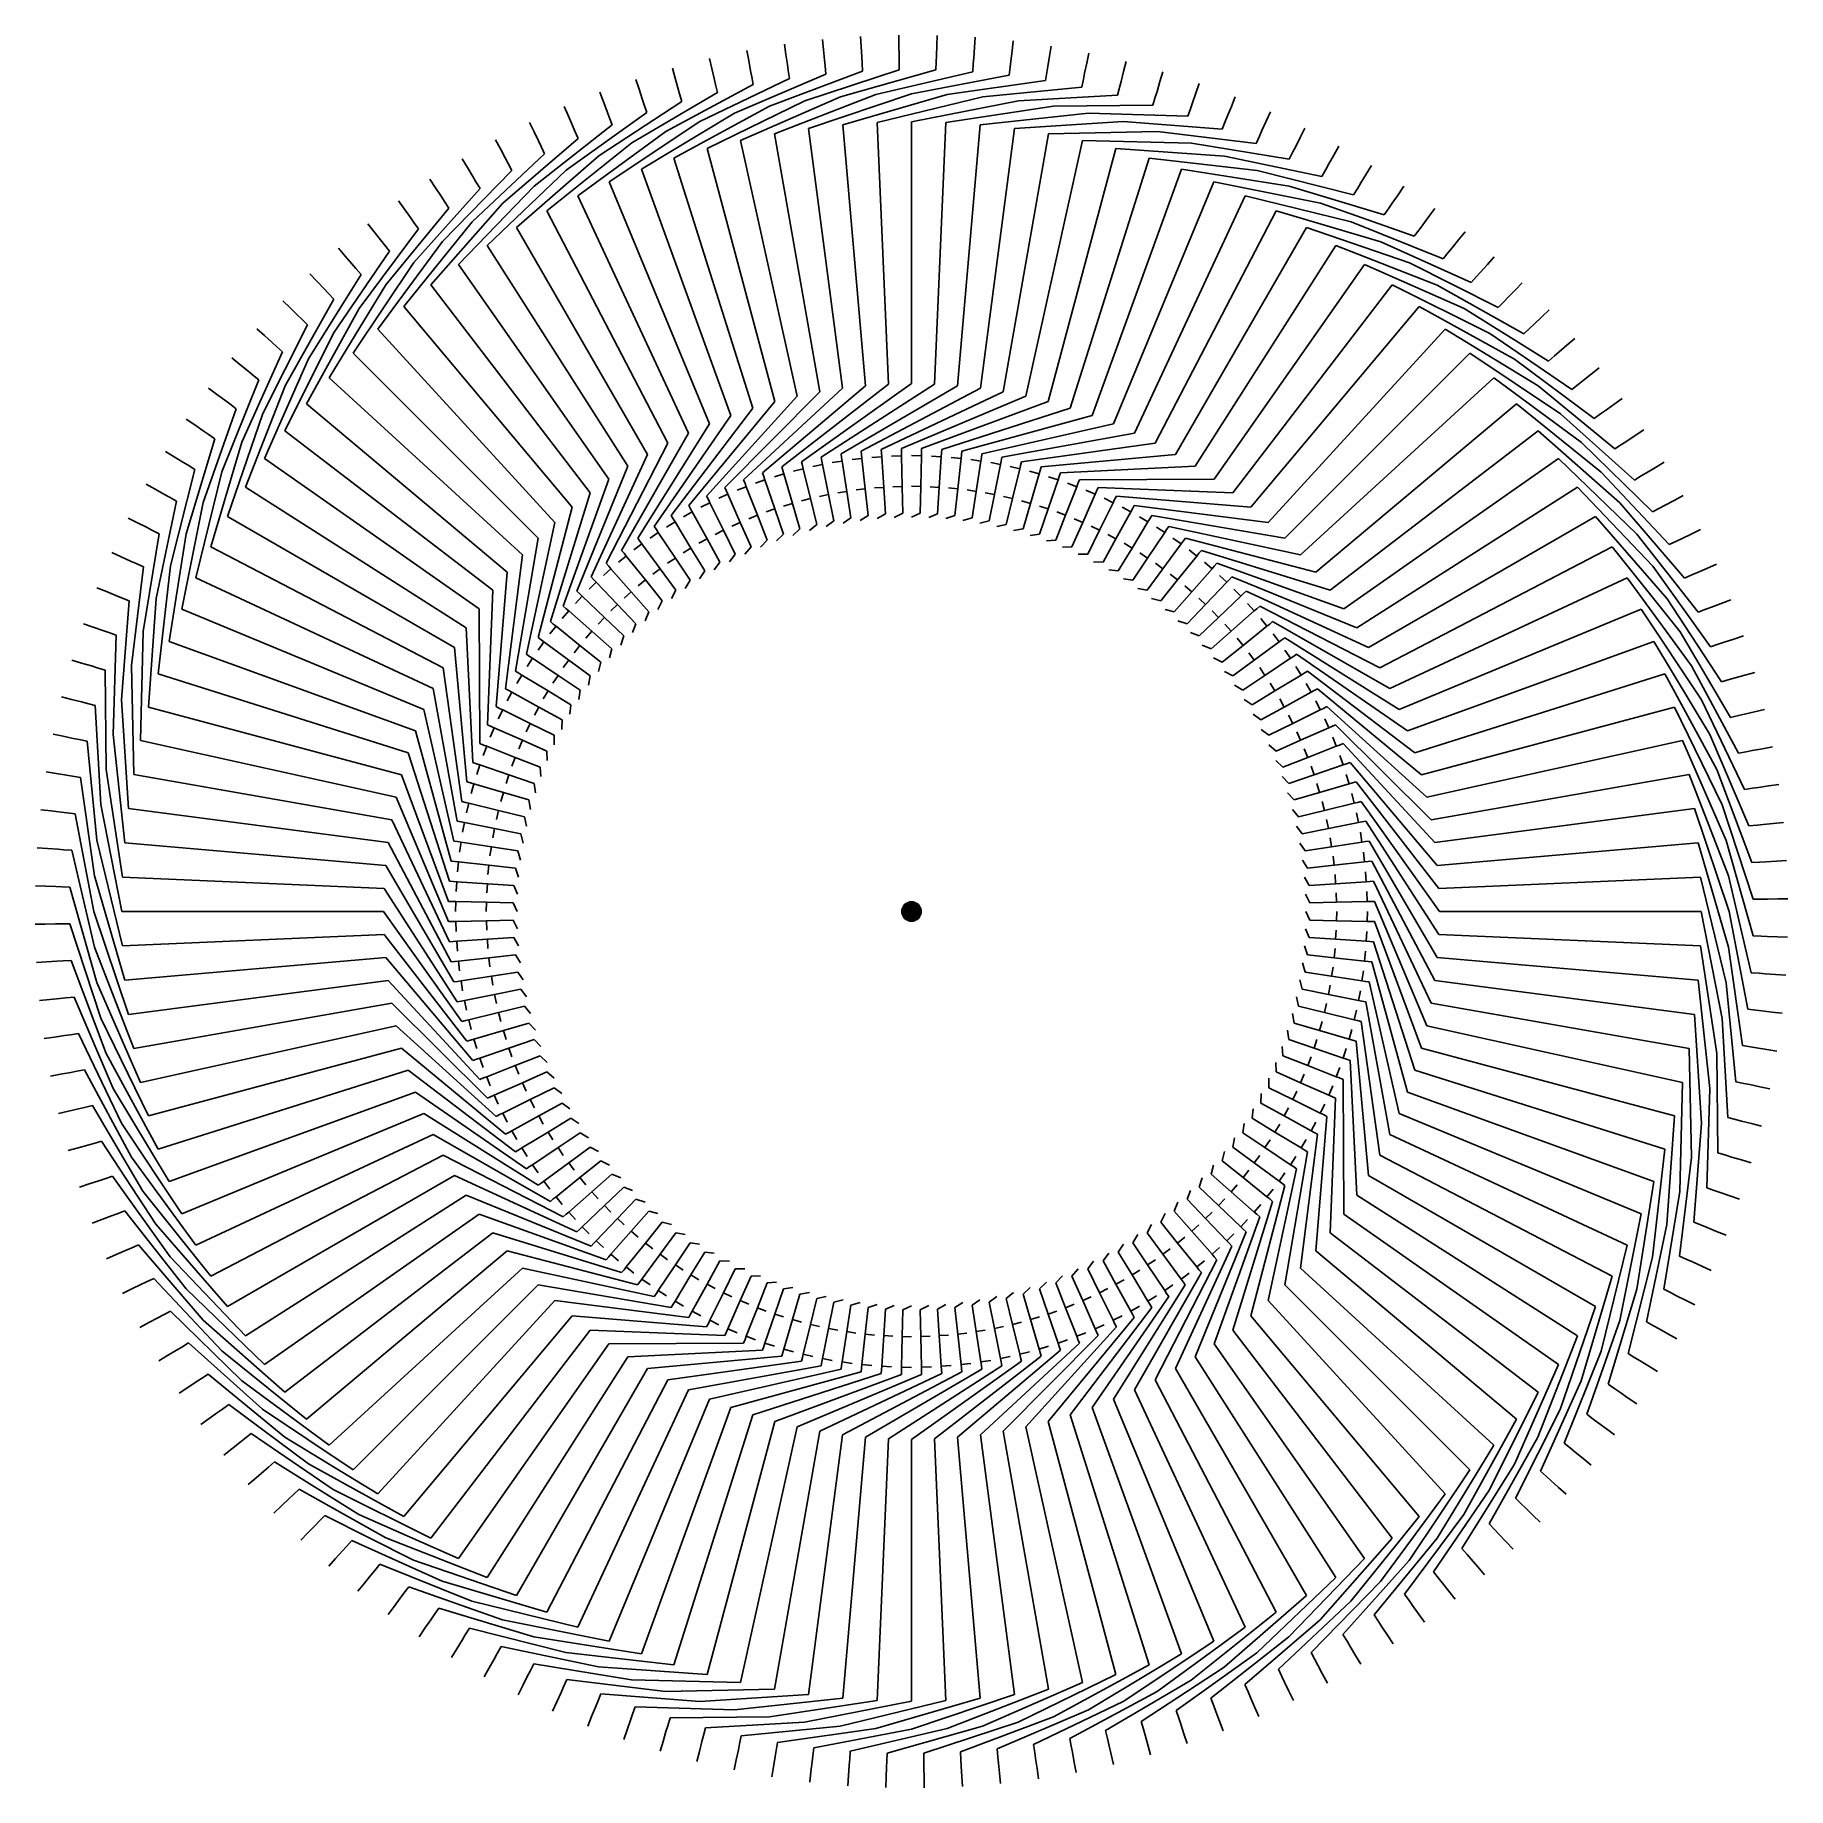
# Model space of a CAD drawing. Header units: millimetres. Extents: x -42.8 to 42.8, y -42.8 to 42.8.
import ezdxf

# ---------------------------------------------------------------- set-up
doc = ezdxf.new("R2010")
doc.units = ezdxf.units.MM
doc.layers.add('Array007', color=7, linetype='CONTINUOUS')

msp = doc.modelspace()

# ---------------------------------------------------------------- linework, layer by layer
at = {"layer": 'Array007'}
for p, q in [((-0.616, 42.322), (-0.623, 42.822)), ((-7.955, 41.572), (-8.049, 42.063)), ((-6.134, 41.879), (-6.207, 42.374)), ((-4.302, 42.107), (-4.353, 42.604)), ((-4.251, 41.61), (-4.302, 42.107)), ((-2.461, 42.255), (-2.49, 42.754)), ((-2.432, 41.755), (-2.461, 42.255)), ((-0.608, 41.822), (-0.616, 42.322)), ((1.217, 41.809), (1.231, 42.308)), ((1.231, 42.308), (1.246, 42.808)), ((3.039, 41.716), (3.075, 42.214)), ((3.075, 42.214), (3.112, 42.713)), ((4.856, 41.543), (4.914, 42.04)), ((4.914, 42.04), (4.972, 42.537)), ((6.743, 41.786), (6.823, 42.279)), ((-11.548, 40.72), (-11.685, 41.201)), ((-9.761, 41.185), (-9.876, 41.672)), ((-9.646, 40.699), (-9.761, 41.185)), ((-7.861, 41.081), (-7.955, 41.572)), ((-6.062, 41.385), (-6.134, 41.879)), ((-6.018, 41.088), (-6.062, 41.385)), ((-5.208, 39.616), (-0.598, 41.128)), ((-4.221, 41.311), (-4.251, 41.61)), ((-4.18, 40.919), (-4.221, 41.311)), ((-3.475, 39.805), (1.196, 41.115)), ((-2.415, 41.456), (-2.432, 41.755)), ((-2.392, 41.062), (-2.415, 41.456)), ((-0.604, 41.522), (-0.608, 41.822)), ((-0.598, 41.128), (-0.604, 41.522)), ((1.196, 41.115), (1.208, 41.509)), ((1.208, 41.509), (1.217, 41.809)), ((2.989, 41.023), (3.017, 41.416)), ((3.017, 41.416), (3.039, 41.716)), ((4.775, 40.854), (4.821, 41.245)), ((4.821, 41.245), (4.856, 41.543)), ((6.615, 40.996), (6.663, 41.292)), ((6.663, 41.292), (6.743, 41.786)), ((8.458, 40.962), (8.559, 41.452)), ((8.559, 41.452), (8.66, 41.941)), ((10.359, 41.039), (10.481, 41.524)), ((-13.313, 40.178), (-13.471, 40.652)), ((-12.008, 38.11), (-7.731, 40.399)), ((-11.412, 40.239), (-11.548, 40.72)), ((-10.334, 38.597), (-5.961, 40.698)), ((-9.577, 40.407), (-9.646, 40.699)), ((-9.486, 40.023), (-9.577, 40.407)), ((-8.641, 39.011), (-4.18, 40.919)), ((-7.805, 40.786), (-7.861, 41.081)), ((-7.731, 40.399), (-7.805, 40.786)), ((-6.931, 39.351), (-2.392, 41.062)), ((-5.961, 40.698), (-6.018, 41.088)), ((-1.735, 39.919), (2.989, 41.023)), ((0.007, 39.957), (4.775, 40.854)), ((1.75, 39.918), (6.553, 40.607)), ((3.49, 39.804), (8.318, 40.282)), ((6.553, 40.607), (6.615, 40.996)), ((8.318, 40.282), (8.397, 40.668)), ((8.397, 40.668), (8.458, 40.962)), ((10.067, 39.881), (10.163, 40.263)), ((10.163, 40.263), (10.237, 40.554)), ((10.237, 40.554), (10.359, 41.039)), ((11.996, 40.069), (12.139, 40.548)), ((12.139, 40.548), (12.283, 41.027)), ((13.896, 39.98), (14.061, 40.452)), ((-15.284, 36.918), (-11.222, 39.571)), ((-15.053, 39.559), (-15.231, 40.026)), ((-14.876, 39.092), (-15.053, 39.559)), ((-13.659, 37.55), (-9.486, 40.023)), ((-13.156, 39.703), (-13.313, 40.178)), ((-13.062, 39.418), (-13.156, 39.703)), ((-12.938, 39.044), (-13.062, 39.418)), ((-11.33, 39.951), (-11.412, 40.239)), ((-11.222, 39.571), (-11.33, 39.951)), ((-9.988, 37.275), (-5.208, 39.616)), ((-8.352, 37.675), (-3.475, 39.805)), ((-6.701, 38.003), (-1.735, 39.919)), ((-5.037, 38.259), (0.007, 39.957)), ((-3.363, 38.443), (1.75, 39.918)), ((-1.683, 38.553), (3.49, 39.804)), ((0, 38.59), (5.223, 39.614)), ((5.223, 39.614), (10.067, 39.881)), ((6.946, 39.348), (11.797, 39.404)), ((11.797, 39.404), (11.91, 39.782)), ((11.91, 39.782), (11.996, 40.069)), ((13.634, 39.224), (13.732, 39.508)), ((13.732, 39.508), (13.896, 39.98)), ((15.627, 39.336), (15.812, 39.8)), ((-18.444, 38.096), (-18.662, 38.546)), ((-16.765, 38.865), (-16.963, 39.324)), ((-16.88, 36.216), (-12.938, 39.044)), ((-16.567, 38.405), (-16.765, 38.865)), ((-14.769, 38.811), (-14.876, 39.092)), ((-14.629, 38.443), (-14.769, 38.811)), ((-14.768, 35.652), (-10.334, 38.597)), ((-13.198, 36.262), (-8.641, 39.011)), ((-11.604, 36.804), (-6.931, 39.351)), ((-1.683, 38.553), (-1.125, 25.765)), ((0, 38.59), (0, 25.79)), ((1.683, 38.553), (1.125, 25.765)), ((1.683, 38.553), (6.946, 39.348)), ((3.363, 38.443), (8.655, 39.008)), ((5.037, 38.259), (10.349, 38.593)), ((8.655, 39.008), (13.504, 38.852)), ((10.349, 38.593), (15.186, 38.226)), ((13.504, 38.852), (13.634, 39.224)), ((15.186, 38.226), (15.332, 38.592)), ((15.332, 38.592), (15.442, 38.871)), ((15.442, 38.871), (15.627, 39.336)), ((17.123, 38.16), (17.328, 38.617)), ((17.328, 38.617), (17.533, 39.073)), ((-20.088, 37.256), (-20.325, 37.696)), ((-19.972, 34.607), (-16.292, 37.768)), ((-18.226, 37.646), (-18.444, 38.096)), ((-18.443, 35.445), (-14.629, 38.443)), ((-16.448, 38.13), (-16.567, 38.405)), ((-16.292, 37.768), (-16.448, 38.13)), ((-16.309, 34.974), (-12.008, 38.11)), ((-6.701, 38.003), (-4.478, 25.398)), ((-5.037, 38.259), (-3.366, 25.569)), ((-3.363, 38.443), (-2.248, 25.691)), ((3.363, 38.443), (2.248, 25.691)), ((5.037, 38.259), (3.366, 25.569)), ((6.701, 38.003), (4.478, 25.398)), ((6.701, 38.003), (12.022, 38.105)), ((12.022, 38.105), (16.839, 37.527)), ((16.839, 37.527), (17.001, 37.887)), ((17.001, 37.887), (17.123, 38.16)), ((18.772, 37.377), (18.996, 37.824)), ((18.996, 37.824), (19.22, 38.271)), ((-21.462, 33.703), (-17.923, 37.021)), ((-19.851, 36.815), (-20.088, 37.256)), ((-19.295, 33.42), (-15.284, 36.918)), ((-18.095, 37.376), (-18.226, 37.646)), ((-17.923, 37.021), (-18.095, 37.376)), ((-17.819, 34.229), (-13.659, 37.55)), ((-9.988, 37.275), (-6.675, 24.911)), ((-8.352, 37.675), (-5.582, 25.178)), ((8.352, 37.675), (5.582, 25.178)), ((9.988, 37.275), (6.675, 24.911)), ((8.352, 37.675), (13.673, 37.544)), ((9.988, 37.275), (15.298, 36.912)), ((13.673, 37.544), (18.46, 36.757)), ((15.298, 36.912), (20.046, 35.917)), ((18.46, 36.757), (18.637, 37.109)), ((18.637, 37.109), (18.772, 37.377)), ((20.384, 36.523), (20.628, 36.959)), ((20.628, 36.959), (20.871, 37.396)), ((-22.912, 32.735), (-19.521, 36.204)), ((-21.694, 36.344), (-21.95, 36.773)), ((-21.438, 35.915), (-21.694, 36.344)), ((-20.734, 32.546), (-16.88, 36.216)), ((-19.708, 36.551), (-19.851, 36.815)), ((-19.521, 36.204), (-19.708, 36.551)), ((-13.198, 36.262), (-8.821, 24.234)), ((-11.604, 36.804), (-7.755, 24.596)), ((11.604, 36.804), (7.755, 24.596)), ((13.198, 36.262), (8.821, 24.234)), ((11.604, 36.804), (16.893, 36.21)), ((13.198, 36.262), (18.457, 35.439)), ((16.893, 36.21), (21.593, 35.008)), ((20.046, 35.917), (20.238, 36.261)), ((20.238, 36.261), (20.384, 36.523)), ((21.958, 35.599), (22.22, 36.025)), ((22.22, 36.025), (22.483, 36.45)), ((-24.318, 31.704), (-21.082, 35.318)), ((-23.259, 35.363), (-23.533, 35.781)), ((-22.984, 34.945), (-23.259, 35.363)), ((-22.134, 31.611), (-18.443, 35.445)), ((-21.284, 35.657), (-21.438, 35.915)), ((-21.082, 35.318), (-21.284, 35.657)), ((-14.768, 35.652), (-9.869, 23.826)), ((14.768, 35.652), (9.869, 23.826)), ((14.768, 35.652), (19.985, 34.6)), ((18.457, 35.439), (23.1, 34.033)), ((21.593, 35.008), (21.8, 35.344)), ((21.8, 35.344), (21.958, 35.599)), ((23.77, 35.021), (24.051, 35.435)), ((-25.678, 30.613), (-22.602, 34.365)), ((-24.779, 34.315), (-25.072, 34.72)), ((-24.486, 33.909), (-24.779, 34.315)), ((-23.492, 30.615), (-19.972, 34.607)), ((-22.819, 34.695), (-22.984, 34.945)), ((-22.602, 34.365), (-22.819, 34.695)), ((-16.309, 34.974), (-10.899, 23.373)), ((16.309, 34.974), (10.899, 23.373)), ((16.309, 34.974), (21.475, 33.695)), ((19.985, 34.6), (24.562, 32.993)), ((23.1, 34.033), (23.321, 34.359)), ((23.321, 34.359), (23.49, 34.607)), ((23.49, 34.607), (23.77, 35.021)), ((25.275, 33.951), (25.574, 34.352)), ((-26.252, 33.201), (-26.562, 33.594)), ((-24.805, 29.561), (-21.462, 33.703)), ((-24.311, 33.666), (-24.486, 33.909)), ((-24.08, 33.347), (-24.311, 33.666)), ((-19.295, 33.42), (-12.895, 22.334)), ((-17.819, 34.229), (-11.908, 22.876)), ((17.819, 34.229), (11.908, 22.876)), ((19.295, 33.42), (12.895, 22.334)), ((17.819, 34.229), (22.924, 32.726)), ((19.295, 33.42), (24.33, 31.695)), ((21.475, 33.695), (25.978, 31.89)), ((24.798, 33.309), (24.977, 33.55)), ((24.977, 33.55), (25.275, 33.951)), ((-26.989, 29.464), (-24.08, 33.347)), ((-25.942, 32.809), (-26.252, 33.201)), ((-26.071, 28.451), (-22.912, 32.735)), ((-25.756, 32.574), (-25.942, 32.809)), ((-25.511, 32.265), (-25.756, 32.574)), ((-20.734, 32.546), (-13.857, 21.751)), ((20.734, 32.546), (13.857, 21.751)), ((20.734, 32.546), (25.689, 30.604)), ((22.924, 32.726), (27.344, 30.727)), ((24.562, 32.993), (24.798, 33.309)), ((26.417, 32.428), (26.732, 32.816)), ((26.732, 32.816), (27.048, 33.204)), ((-28.248, 28.259), (-25.511, 32.265)), ((-27.675, 32.025), (-28.002, 32.403)), ((-27.349, 31.646), (-27.675, 32.025)), ((-27.287, 27.287), (-24.318, 31.704)), ((24.33, 31.695), (28.659, 29.505)), ((25.978, 31.89), (26.227, 32.196)), ((26.227, 32.196), (26.417, 32.428)), ((28.138, 31.619), (28.471, 31.992)), ((-29.454, 27), (-26.895, 31.121)), ((-29.046, 30.787), (-29.389, 31.151)), ((-27.152, 31.419), (-27.349, 31.646)), ((-26.895, 31.121), (-27.152, 31.419)), ((-22.134, 31.611), (-14.792, 21.126)), ((22.134, 31.611), (14.792, 21.126)), ((22.134, 31.611), (27, 29.454)), ((27.344, 30.727), (27.606, 31.021)), ((27.606, 31.021), (27.806, 31.245)), ((27.806, 31.245), (28.138, 31.619)), ((-28.703, 30.423), (-29.046, 30.787)), ((-28.497, 30.205), (-28.703, 30.423)), ((-28.226, 29.918), (-28.497, 30.205)), ((-28.451, 26.071), (-25.678, 30.613)), ((-23.492, 30.615), (-15.7, 20.46)), ((23.492, 30.615), (15.7, 20.46)), ((23.492, 30.615), (28.259, 28.248)), ((25.689, 30.604), (29.918, 28.226)), ((28.933, 29.787), (29.142, 30.003)), ((29.142, 30.003), (29.491, 30.361)), ((29.491, 30.361), (29.839, 30.72)), ((-30.361, 29.491), (-30.72, 29.839)), ((-30.604, 25.689), (-28.226, 29.918)), ((-30.003, 29.142), (-30.361, 29.491)), ((-29.787, 28.933), (-30.003, 29.142)), ((-29.561, 24.805), (-26.989, 29.464)), ((-24.805, 29.561), (-16.577, 19.756)), ((24.805, 29.561), (16.577, 19.756)), ((24.805, 29.561), (29.464, 26.989)), ((27, 29.454), (31.121, 26.895)), ((28.659, 29.505), (28.933, 29.787)), ((30.787, 29.046), (31.151, 29.389)), ((-31.619, 28.138), (-31.992, 28.471)), ((-31.695, 24.33), (-29.505, 28.659)), ((-29.505, 28.659), (-29.787, 28.933)), ((-26.071, 28.451), (-17.423, 19.014)), ((26.071, 28.451), (17.423, 19.014)), ((26.071, 28.451), (30.613, 25.678)), ((29.918, 28.226), (30.205, 28.497)), ((30.205, 28.497), (30.423, 28.703)), ((30.423, 28.703), (30.787, 29.046)), ((-31.245, 27.806), (-31.619, 28.138)), ((-31.021, 27.606), (-31.245, 27.806)), ((-30.727, 27.344), (-31.021, 27.606)), ((-30.615, 23.492), (-28.248, 28.259)), ((28.259, 28.248), (32.265, 25.511)), ((31.646, 27.349), (32.025, 27.675)), ((32.025, 27.675), (32.403, 28.002)), ((-32.816, 26.732), (-33.204, 27.048)), ((-32.428, 26.417), (-32.816, 26.732)), ((-32.726, 22.924), (-30.727, 27.344)), ((-31.611, 22.134), (-29.454, 27)), ((-27.287, 27.287), (-18.236, 18.236)), ((27.287, 27.287), (18.236, 18.236)), ((27.287, 27.287), (31.704, 24.318)), ((29.464, 26.989), (33.347, 24.08)), ((31.121, 26.895), (31.419, 27.152)), ((31.419, 27.152), (31.646, 27.349)), ((33.201, 26.252), (33.594, 26.562)), ((-33.695, 21.475), (-31.89, 25.978)), ((-32.196, 26.227), (-32.428, 26.417)), ((-31.89, 25.978), (-32.196, 26.227)), ((-28.451, 26.071), (-19.014, 17.423)), ((-1.125, 25.765), (-6.332, 21.723)), ((0, 25.79), (-5.378, 21.978)), ((1.125, 25.765), (-4.414, 22.192)), ((28.451, 26.071), (19.014, 17.423)), ((28.451, 26.071), (32.735, 22.912)), ((32.265, 25.511), (32.574, 25.756)), ((32.574, 25.756), (32.809, 25.942)), ((32.809, 25.942), (33.201, 26.252)), ((-33.951, 25.275), (-34.352, 25.574)), ((-33.55, 24.977), (-33.951, 25.275)), ((-33.309, 24.798), (-33.55, 24.977)), ((-32.546, 20.734), (-30.604, 25.689)), ((-6.675, 24.911), (-10.883, 19.838)), ((-5.582, 25.178), (-10.008, 20.293)), ((-4.478, 25.398), (-9.113, 20.711)), ((-3.366, 25.569), (-8.201, 21.088)), ((-2.248, 25.691), (-7.273, 21.426)), ((2.248, 25.691), (-3.442, 22.364)), ((3.366, 25.569), (-2.463, 22.492)), ((4.478, 25.398), (-1.48, 22.578)), ((5.582, 25.178), (-0.494, 22.621)), ((6.675, 24.911), (0.494, 22.621)), ((30.613, 25.678), (34.365, 22.602)), ((34.315, 24.779), (34.72, 25.072)), ((-35.021, 23.77), (-35.435, 24.051)), ((-34.6, 19.985), (-32.993, 24.562)), ((-33.42, 19.295), (-31.695, 24.33)), ((-32.993, 24.562), (-33.309, 24.798)), ((-29.561, 24.805), (-19.756, 16.577)), ((-8.821, 24.234), (-12.571, 18.814)), ((-7.755, 24.596), (-11.738, 19.344)), ((7.755, 24.596), (1.48, 22.578)), ((8.821, 24.234), (2.463, 22.492)), ((29.561, 24.805), (19.756, 16.577)), ((29.561, 24.805), (33.703, 21.462)), ((31.704, 24.318), (35.318, 21.082)), ((33.347, 24.08), (33.666, 24.311)), ((33.666, 24.311), (33.909, 24.486)), ((33.909, 24.486), (34.315, 24.779)), ((-34.607, 23.49), (-35.021, 23.77)), ((-34.359, 23.321), (-34.607, 23.49)), ((-34.033, 23.1), (-34.359, 23.321)), ((-30.615, 23.492), (-20.46, 15.7)), ((-10.899, 23.373), (-14.163, 17.646)), ((-9.869, 23.826), (-13.379, 18.247)), ((9.869, 23.826), (3.442, 22.364)), ((10.899, 23.373), (4.414, 22.192)), ((30.615, 23.492), (20.46, 15.7)), ((30.615, 23.492), (34.607, 19.972)), ((34.945, 22.984), (35.363, 23.259)), ((35.363, 23.259), (35.781, 23.533)), ((-36.025, 22.22), (-36.45, 22.483)), ((-35.439, 18.457), (-34.033, 23.1)), ((-34.229, 17.819), (-32.726, 22.924)), ((-12.895, 22.334), (-15.647, 16.345)), ((-11.908, 22.876), (-14.919, 17.012)), ((-3.413, 22.178), (-3.442, 22.364)), ((-2.443, 22.305), (-2.463, 22.492)), ((-2.424, 22.136), (-2.443, 22.305)), ((-1.467, 22.391), (-1.48, 22.578)), ((-1.456, 22.221), (-1.467, 22.391)), ((-0.489, 22.433), (-0.494, 22.621)), ((-0.486, 22.263), (-0.489, 22.433)), ((0.486, 22.263), (0, 22.274)), ((0.486, 22.263), (0.49, 22.433)), ((0.49, 22.433), (0.494, 22.621)), ((1.457, 22.221), (1.468, 22.391)), ((1.468, 22.391), (1.48, 22.578)), ((2.424, 22.136), (2.443, 22.305)), ((2.443, 22.305), (2.463, 22.492)), ((3.414, 22.177), (3.442, 22.364)), ((11.908, 22.876), (5.378, 21.978)), ((12.895, 22.334), (6.332, 21.723)), ((32.735, 22.912), (36.204, 19.521)), ((34.365, 22.602), (34.695, 22.819)), ((34.695, 22.819), (34.945, 22.984)), ((-36.21, 16.893), (-35.008, 21.593)), ((-35.599, 21.958), (-36.025, 22.22)), ((-35.344, 21.8), (-35.599, 21.958)), ((-35.008, 21.593), (-35.344, 21.8)), ((-34.974, 16.309), (-33.695, 21.475)), ((-31.611, 22.134), (-21.126, 14.792)), ((-13.857, 21.751), (-16.345, 15.647)), ((-7.213, 21.248), (-7.273, 21.426)), ((-6.279, 21.542), (-6.332, 21.723)), ((-6.231, 21.379), (-6.279, 21.542)), ((-5.293, 21.63), (-5.765, 21.515)), ((-5.333, 21.796), (-5.378, 21.978)), ((-5.293, 21.63), (-5.333, 21.796)), ((-4.936, 20.173), (-5.293, 21.63)), ((-4.344, 21.841), (-4.821, 21.746)), ((-4.378, 22.008), (-4.414, 22.192)), ((-4.344, 21.841), (-4.378, 22.008)), ((-4.052, 20.37), (-4.344, 21.841)), ((-3.388, 22.009), (-3.868, 21.936)), ((-3.388, 22.009), (-3.413, 22.178)), ((-3.159, 20.527), (-3.388, 22.009)), ((-2.424, 22.136), (-2.907, 22.083)), ((-2.261, 20.645), (-2.424, 22.136)), ((-1.456, 22.221), (-1.941, 22.189)), ((-1.358, 20.724), (-1.456, 22.221)), ((-0.486, 22.263), (-0.972, 22.253)), ((-0.453, 20.764), (-0.486, 22.263)), ((0.453, 20.764), (0.486, 22.263)), ((1.457, 22.221), (0.972, 22.253)), ((1.358, 20.724), (1.457, 22.221)), ((2.424, 22.136), (1.941, 22.189)), ((2.261, 20.645), (2.424, 22.136)), ((3.388, 22.009), (2.907, 22.083)), ((3.159, 20.527), (3.388, 22.009)), ((3.388, 22.009), (3.414, 22.177)), ((4.344, 21.841), (3.868, 21.936)), ((4.052, 20.37), (4.344, 21.841)), ((4.344, 21.841), (4.378, 22.007)), ((4.378, 22.007), (4.414, 22.192)), ((5.293, 21.63), (4.821, 21.746)), ((4.936, 20.173), (5.293, 21.63)), ((5.293, 21.63), (5.333, 21.796)), ((5.333, 21.796), (5.378, 21.978)), ((6.231, 21.379), (5.765, 21.515)), ((6.231, 21.379), (6.279, 21.542)), ((6.279, 21.542), (6.332, 21.723)), ((7.213, 21.248), (7.273, 21.426)), ((13.857, 21.751), (7.273, 21.426)), ((31.611, 22.134), (21.126, 14.792)), ((31.611, 22.134), (35.445, 18.443)), ((33.703, 21.462), (37.021, 17.923)), ((35.657, 21.284), (35.915, 21.438)), ((35.915, 21.438), (36.344, 21.694)), ((36.344, 21.694), (36.773, 21.95)), ((-36.959, 20.628), (-37.396, 20.871)), ((-36.523, 20.384), (-36.959, 20.628)), ((-32.546, 20.734), (-21.751, 13.857)), ((-14.792, 21.126), (-17.012, 14.919)), ((-9.037, 20.538), (-9.113, 20.711)), ((-8.071, 20.755), (-8.524, 20.578)), ((-8.133, 20.913), (-8.201, 21.088)), ((-8.071, 20.755), (-8.133, 20.913)), ((-7.527, 19.357), (-8.071, 20.755)), ((-7.158, 21.087), (-7.618, 20.931)), ((-7.158, 21.087), (-7.213, 21.248)), ((-6.676, 19.666), (-7.158, 21.087)), ((-6.231, 21.379), (-6.698, 21.243)), ((-5.812, 19.939), (-6.231, 21.379)), ((-2.261, 20.645), (-2.711, 20.596)), ((-2.119, 19.353), (-2.261, 20.645)), ((-1.358, 20.724), (-1.81, 20.695)), ((-1.273, 19.427), (-1.358, 20.724)), ((-0.453, 20.764), (-0.906, 20.754)), ((-0.425, 19.464), (-0.453, 20.764)), ((0.453, 20.764), (0, 20.774)), ((0.425, 19.464), (0.453, 20.764)), ((1.358, 20.724), (0.906, 20.754)), ((1.273, 19.427), (1.358, 20.724)), ((2.261, 20.645), (1.811, 20.695)), ((2.12, 19.353), (2.261, 20.645)), ((3.159, 20.527), (2.712, 20.596)), ((5.812, 19.939), (6.231, 21.379)), ((6.676, 19.666), (7.158, 21.087)), ((7.158, 21.087), (6.698, 21.243)), ((7.158, 21.087), (7.213, 21.248)), ((7.527, 19.357), (8.071, 20.755)), ((8.071, 20.755), (7.618, 20.931)), ((8.071, 20.755), (8.133, 20.913)), ((8.133, 20.913), (8.201, 21.088)), ((14.792, 21.126), (8.201, 21.088)), ((8.969, 20.383), (8.524, 20.578)), ((9.037, 20.538), (9.113, 20.711)), ((15.7, 20.46), (9.113, 20.711)), ((32.546, 20.734), (21.751, 13.857)), ((32.546, 20.734), (36.216, 16.88)), ((35.318, 21.082), (35.657, 21.284)), ((-36.912, 15.298), (-35.917, 20.046)), ((-36.261, 20.238), (-36.523, 20.384)), ((-35.917, 20.046), (-36.261, 20.238)), ((-35.652, 14.768), (-34.6, 19.985)), ((-16.577, 19.756), (-18.247, 13.38)), ((-15.7, 20.46), (-17.646, 14.163)), ((-10.793, 19.673), (-10.883, 19.838)), ((-9.849, 19.972), (-10.285, 19.757)), ((-9.924, 20.125), (-10.008, 20.293)), ((-9.849, 19.972), (-9.924, 20.125)), ((-9.186, 18.627), (-9.849, 19.972)), ((-8.969, 20.383), (-9.413, 20.187)), ((-8.969, 20.383), (-9.037, 20.538)), ((-8.364, 19.01), (-8.969, 20.383)), ((-5.812, 19.939), (-6.247, 19.812)), ((-5.448, 18.691), (-5.812, 19.939)), ((-4.936, 20.173), (-5.377, 20.066)), ((-4.627, 18.911), (-4.936, 20.173)), ((-4.052, 20.37), (-4.496, 20.281)), ((-3.798, 19.095), (-4.052, 20.37)), ((-3.159, 20.527), (-3.607, 20.458)), ((-2.962, 19.242), (-3.159, 20.527)), ((2.962, 19.242), (3.159, 20.527)), ((4.052, 20.37), (3.607, 20.458)), ((3.798, 19.095), (4.052, 20.37)), ((4.936, 20.173), (4.496, 20.281)), ((4.627, 18.911), (4.936, 20.173)), ((5.812, 19.939), (5.377, 20.066)), ((5.448, 18.691), (5.812, 19.939)), ((6.676, 19.666), (6.247, 19.812)), ((8.365, 19.01), (8.969, 20.383)), ((8.969, 20.383), (9.037, 20.538)), ((9.186, 18.627), (9.849, 19.972)), ((9.849, 19.972), (9.413, 20.187)), ((9.849, 19.972), (9.924, 20.125)), ((9.924, 20.125), (10.008, 20.293)), ((16.577, 19.756), (10.008, 20.293)), ((10.711, 19.523), (10.285, 19.757)), ((10.793, 19.673), (10.883, 19.838)), ((17.423, 19.014), (10.883, 19.838)), ((34.607, 19.972), (37.768, 16.292)), ((36.204, 19.521), (36.551, 19.708)), ((36.551, 19.708), (36.815, 19.851)), ((36.815, 19.851), (37.256, 20.088)), ((37.256, 20.088), (37.696, 20.325)), ((-37.824, 18.996), (-38.271, 19.22)), ((-37.377, 18.772), (-37.824, 18.996)), ((-33.42, 19.295), (-22.334, 12.895)), ((-17.423, 19.014), (-18.814, 12.571)), ((-11.552, 19.038), (-11.968, 18.786)), ((-11.641, 19.183), (-11.738, 19.344)), ((-11.552, 19.038), (-11.641, 19.183)), ((-10.774, 17.755), (-11.552, 19.038)), ((-10.711, 19.524), (-11.137, 19.29)), ((-10.711, 19.524), (-10.793, 19.673)), ((-9.989, 18.208), (-10.711, 19.524)), ((-8.364, 19.01), (-8.779, 18.827)), ((-7.841, 17.82), (-8.364, 19.01)), ((-7.527, 19.357), (-7.95, 19.192)), ((-7.056, 18.145), (-7.527, 19.357)), ((-6.676, 19.666), (-7.105, 19.521)), ((-6.258, 18.435), (-6.676, 19.666)), ((-4.627, 18.911), (-4.987, 18.612)), ((-3.798, 19.095), (-4.17, 18.812)), ((-2.962, 19.242), (-3.346, 18.976)), ((-2.119, 19.353), (-2.515, 19.104)), ((-1.273, 19.427), (-1.679, 19.195)), ((-0.425, 19.464), (-0.84, 19.25)), ((0.425, 19.464), (0, 19.269)), ((1.273, 19.427), (0.841, 19.25)), ((2.12, 19.353), (1.679, 19.195)), ((2.962, 19.242), (2.515, 19.104)), ((3.798, 19.095), (3.346, 18.976)), ((4.627, 18.911), (4.171, 18.812)), ((6.258, 18.435), (6.676, 19.666)), ((7.056, 18.145), (7.527, 19.357)), ((7.527, 19.357), (7.105, 19.521)), ((7.841, 17.82), (8.365, 19.01)), ((8.365, 19.01), (7.95, 19.192)), ((9.99, 18.208), (10.711, 19.523)), ((10.711, 19.523), (10.793, 19.673)), ((10.774, 17.755), (11.552, 19.038)), ((11.552, 19.038), (11.137, 19.29)), ((11.552, 19.038), (11.641, 19.183)), ((11.641, 19.183), (11.738, 19.344)), ((18.236, 18.236), (11.738, 19.344)), ((33.42, 19.295), (22.334, 12.895)), ((33.42, 19.295), (36.918, 15.284)), ((-37.544, 13.673), (-36.757, 18.46)), ((-37.109, 18.637), (-37.377, 18.772)), ((-36.757, 18.46), (-37.109, 18.637)), ((-36.262, 13.198), (-35.439, 18.457)), ((-18.236, 18.236), (-19.344, 11.738)), ((-13.268, 18.096), (-13.379, 18.247)), ((-13.168, 17.958), (-13.268, 18.096)), ((-12.372, 18.516), (-12.776, 18.246)), ((-12.466, 18.657), (-12.571, 18.814)), ((-12.372, 18.516), (-12.466, 18.657)), ((-11.538, 17.269), (-12.372, 18.516)), ((-9.989, 18.208), (-10.387, 17.99)), ((-9.364, 17.069), (-9.989, 18.208)), ((-9.186, 18.627), (-9.592, 18.426)), ((-8.611, 17.461), (-9.186, 18.627)), ((-7.056, 18.145), (-7.374, 17.802)), ((-6.258, 18.435), (-6.59, 18.107)), ((-5.448, 18.691), (-5.794, 18.377)), ((5.448, 18.691), (4.987, 18.612)), ((6.258, 18.435), (5.794, 18.377)), ((7.056, 18.145), (6.59, 18.107)), ((8.611, 17.461), (9.186, 18.627)), ((9.186, 18.627), (8.779, 18.827)), ((9.364, 17.069), (9.99, 18.208)), ((9.99, 18.208), (9.592, 18.426)), ((10.774, 17.755), (10.387, 17.99)), ((11.538, 17.268), (12.372, 18.516)), ((12.372, 18.516), (11.968, 18.786)), ((12.372, 18.516), (12.466, 18.657)), ((12.466, 18.657), (12.571, 18.814)), ((19.014, 17.423), (12.571, 18.814)), ((13.168, 17.958), (12.776, 18.246)), ((13.168, 17.958), (13.268, 18.095)), ((13.268, 18.095), (13.38, 18.247)), ((19.756, 16.577), (13.38, 18.247)), ((35.445, 18.443), (38.443, 14.629)), ((37.021, 17.923), (37.376, 18.095)), ((37.376, 18.095), (37.646, 18.226)), ((37.646, 18.226), (38.096, 18.444)), ((38.096, 18.444), (38.546, 18.662)), ((-38.617, 17.328), (-39.073, 17.533)), ((-38.16, 17.123), (-38.617, 17.328)), ((-34.229, 17.819), (-22.876, 11.908)), ((-19.014, 17.423), (-19.838, 10.883)), ((-13.938, 17.367), (-14.317, 17.063)), ((-14.045, 17.5), (-14.163, 17.646)), ((-13.938, 17.367), (-14.045, 17.5)), ((-13, 16.197), (-13.938, 17.367)), ((-13.168, 17.958), (-13.559, 17.671)), ((-12.281, 16.749), (-13.168, 17.958)), ((-11.538, 17.269), (-11.915, 17.017)), ((-10.816, 16.188), (-11.538, 17.269)), ((-10.774, 17.755), (-11.162, 17.52)), ((-10.1, 16.644), (-10.774, 17.755)), ((-8.611, 17.461), (-8.897, 17.092)), ((-7.841, 17.82), (-8.143, 17.463)), ((7.841, 17.82), (7.374, 17.802)), ((8.611, 17.461), (8.143, 17.463)), ((10.1, 16.644), (10.774, 17.755)), ((10.816, 16.188), (11.538, 17.268)), ((11.538, 17.268), (11.162, 17.52)), ((12.281, 16.749), (13.168, 17.958)), ((13, 16.197), (13.939, 17.367)), ((13.939, 17.367), (13.56, 17.671)), ((13.939, 17.367), (14.045, 17.5)), ((14.045, 17.5), (14.163, 17.646)), ((20.46, 15.7), (14.163, 17.646)), ((34.229, 17.819), (22.876, 11.908)), ((34.229, 17.819), (37.55, 13.659)), ((-37.887, 17.001), (-38.16, 17.123)), ((-38.105, 12.022), (-37.527, 16.839)), ((-37.527, 16.839), (-37.887, 17.001)), ((-36.804, 11.604), (-36.21, 16.893)), ((-34.974, 16.309), (-23.373, 10.899)), ((-19.756, 16.577), (-20.293, 10.008)), ((-15.517, 16.209), (-15.647, 16.345)), ((-14.683, 16.742), (-15.048, 16.422)), ((-14.795, 16.87), (-14.919, 17.012)), ((-14.683, 16.742), (-14.795, 16.87)), ((-13.694, 15.615), (-14.683, 16.742)), ((-12.281, 16.749), (-12.646, 16.481)), ((-11.512, 15.7), (-12.281, 16.749)), ((-10.1, 16.644), (-10.353, 16.251)), ((-9.364, 17.069), (-9.634, 16.687)), ((9.364, 17.069), (8.897, 17.091)), ((10.1, 16.644), (9.634, 16.687)), ((11.512, 15.7), (12.281, 16.749)), ((12.281, 16.749), (11.915, 17.017)), ((13, 16.197), (12.646, 16.481)), ((13.694, 15.615), (14.683, 16.742)), ((14.683, 16.742), (14.317, 17.063)), ((14.683, 16.742), (14.795, 16.87)), ((14.795, 16.87), (14.919, 17.012)), ((21.126, 14.792), (14.919, 17.012)), ((15.399, 16.086), (15.048, 16.422)), ((15.517, 16.209), (15.647, 16.345)), ((21.751, 13.857), (15.647, 16.345)), ((34.974, 16.309), (23.373, 10.899)), ((34.974, 16.309), (38.11, 12.008)), ((36.216, 16.88), (39.044, 12.938)), ((37.768, 16.292), (38.13, 16.448)), ((38.13, 16.448), (38.405, 16.567)), ((38.405, 16.567), (38.865, 16.765)), ((38.865, 16.765), (39.324, 16.963)), ((-39.336, 15.627), (-39.8, 15.812)), ((-38.871, 15.442), (-39.336, 15.627)), ((-38.592, 15.332), (-38.871, 15.442)), ((-20.46, 15.7), (-20.711, 9.113)), ((-16.209, 15.517), (-16.345, 15.647)), ((-16.086, 15.399), (-16.209, 15.517)), ((-15.399, 16.086), (-15.75, 15.75)), ((-15.399, 16.086), (-15.517, 16.209)), ((-14.362, 15.003), (-15.399, 16.086)), ((-13.694, 15.615), (-14.034, 15.316)), ((-12.837, 14.637), (-13.694, 15.615)), ((-13, 16.197), (-13.353, 15.914)), ((-12.186, 15.183), (-13, 16.197)), ((-11.512, 15.7), (-11.73, 15.287)), ((-10.816, 16.188), (-11.052, 15.784)), ((10.816, 16.188), (10.353, 16.251)), ((11.512, 15.7), (11.052, 15.784)), ((12.186, 15.183), (13, 16.197)), ((12.837, 14.637), (13.694, 15.615)), ((13.694, 15.615), (13.353, 15.913)), ((14.362, 15.002), (15.399, 16.086)), ((15.399, 16.086), (15.517, 16.209)), ((16.086, 15.399), (15.75, 15.75)), ((16.086, 15.399), (16.209, 15.517)), ((16.209, 15.517), (16.345, 15.647)), ((22.334, 12.895), (16.345, 15.647)), ((-38.593, 10.349), (-38.226, 15.186)), ((-38.226, 15.186), (-38.592, 15.332)), ((-37.275, 9.988), (-36.912, 15.298)), ((-35.652, 14.768), (-23.826, 9.869)), ((-21.126, 14.792), (-21.088, 8.201)), ((-16.742, 14.683), (-17.063, 14.317)), ((-16.87, 14.795), (-17.012, 14.919)), ((-16.742, 14.683), (-16.87, 14.795)), ((-15.615, 13.694), (-16.742, 14.683)), ((-16.086, 15.399), (-16.422, 15.048)), ((-15.002, 14.362), (-16.086, 15.399)), ((-14.362, 15.003), (-14.689, 14.689)), ((-13.463, 14.063), (-14.362, 15.003)), ((-12.837, 14.637), (-13.018, 14.206)), ((-12.186, 15.183), (-12.386, 14.761)), ((12.186, 15.183), (11.73, 15.287)), ((12.837, 14.637), (12.386, 14.761)), ((13.463, 14.063), (14.362, 15.002)), ((14.362, 15.002), (14.034, 15.316)), ((15.003, 14.362), (14.689, 14.689)), ((15.003, 14.362), (16.086, 15.399)), ((15.615, 13.694), (16.742, 14.683)), ((16.742, 14.683), (16.422, 15.048)), ((16.742, 14.683), (16.87, 14.795)), ((16.87, 14.795), (17.012, 14.919)), ((22.876, 11.908), (17.012, 14.919)), ((35.652, 14.768), (23.826, 9.869)), ((35.652, 14.768), (38.597, 10.334)), ((36.918, 15.284), (39.571, 11.222)), ((38.443, 14.629), (38.811, 14.769)), ((38.811, 14.769), (39.092, 14.876)), ((39.092, 14.876), (39.559, 15.053)), ((39.559, 15.053), (40.026, 15.231)), ((-39.98, 13.896), (-40.452, 14.061)), ((-39.508, 13.732), (-39.98, 13.896)), ((-39.224, 13.634), (-39.508, 13.732)), ((-21.751, 13.857), (-21.426, 7.273)), ((-17.367, 13.939), (-17.671, 13.56)), ((-17.5, 14.045), (-17.646, 14.163)), ((-17.367, 13.939), (-17.5, 14.045)), ((-16.197, 13), (-17.367, 13.939)), ((-15.002, 14.362), (-15.316, 14.034)), ((-14.063, 13.463), (-15.002, 14.362)), ((-13.463, 14.063), (-13.625, 13.625)), ((13.463, 14.063), (13.018, 14.206)), ((14.063, 13.463), (15.003, 14.362)), ((15.615, 13.694), (15.316, 14.034)), ((16.197, 13), (17.367, 13.938)), ((17.367, 13.938), (17.063, 14.317)), ((17.367, 13.938), (17.5, 14.045)), ((17.5, 14.045), (17.646, 14.163)), ((23.373, 10.899), (17.646, 14.163)), ((-38.852, 13.504), (-39.224, 13.634)), ((-39.008, 8.655), (-38.852, 13.504)), ((-37.675, 8.352), (-37.544, 13.673)), ((-36.262, 13.198), (-24.234, 8.821)), ((-22.334, 12.895), (-21.723, 6.332)), ((-18.095, 13.268), (-18.247, 13.38)), ((-17.958, 13.168), (-18.246, 12.776)), ((-17.958, 13.168), (-18.095, 13.268)), ((-16.749, 12.281), (-17.958, 13.168)), ((-16.197, 13), (-16.481, 12.646)), ((-15.183, 12.186), (-16.197, 13)), ((-15.615, 13.694), (-15.913, 13.353)), ((-14.637, 12.837), (-15.615, 13.694)), ((-14.063, 13.463), (-14.206, 13.018)), ((14.063, 13.463), (13.625, 13.625)), ((14.637, 12.837), (14.206, 13.018)), ((14.637, 12.837), (15.615, 13.694)), ((15.183, 12.186), (16.197, 13)), ((16.197, 13), (15.914, 13.353)), ((16.749, 12.281), (17.958, 13.168)), ((17.958, 13.168), (17.671, 13.559)), ((17.958, 13.168), (18.096, 13.268)), ((18.096, 13.268), (18.247, 13.379)), ((23.826, 9.869), (18.247, 13.379)), ((36.262, 13.198), (24.234, 8.821)), ((36.262, 13.198), (39.011, 8.641)), ((37.55, 13.659), (40.023, 9.486)), ((39.044, 12.938), (39.418, 13.062)), ((39.418, 13.062), (39.703, 13.156)), ((39.703, 13.156), (40.178, 13.313)), ((40.178, 13.313), (40.652, 13.471)), ((-40.548, 12.139), (-41.027, 12.283)), ((-40.069, 11.996), (-40.548, 12.139)), ((-39.782, 11.91), (-40.069, 11.996)), ((-38.003, 6.701), (-38.105, 12.022)), ((-18.657, 12.466), (-18.814, 12.571)), ((-18.516, 12.372), (-18.786, 11.968)), ((-18.516, 12.372), (-18.657, 12.466)), ((-17.268, 11.538), (-18.516, 12.372)), ((-16.749, 12.281), (-17.017, 11.915)), ((-15.7, 11.512), (-16.749, 12.281)), ((-15.183, 12.186), (-15.287, 11.73)), ((-14.637, 12.837), (-14.761, 12.386)), ((15.183, 12.186), (14.761, 12.386)), ((15.7, 11.512), (16.749, 12.281)), ((16.749, 12.281), (16.481, 12.646)), ((17.269, 11.538), (18.516, 12.372)), ((18.516, 12.372), (18.246, 12.776)), ((18.516, 12.372), (18.657, 12.466)), ((18.657, 12.466), (18.814, 12.571)), ((24.234, 8.821), (18.814, 12.571)), ((38.11, 12.008), (40.399, 7.731)), ((-39.404, 11.797), (-39.782, 11.91)), ((-39.348, 6.946), (-39.404, 11.797)), ((-36.804, 11.604), (-24.596, 7.755)), ((-22.876, 11.908), (-21.978, 5.378)), ((-19.183, 11.641), (-19.344, 11.738)), ((-19.038, 11.552), (-19.29, 11.137)), ((-19.038, 11.552), (-19.183, 11.641)), ((-17.755, 10.774), (-19.038, 11.552)), ((-17.268, 11.538), (-17.52, 11.162)), ((-16.188, 10.816), (-17.268, 11.538)), ((-15.7, 11.512), (-15.784, 11.052)), ((15.7, 11.512), (15.287, 11.73)), ((16.188, 10.816), (17.269, 11.538)), ((17.269, 11.538), (17.017, 11.915)), ((17.755, 10.774), (17.52, 11.162)), ((17.755, 10.774), (19.038, 11.552)), ((19.038, 11.552), (18.786, 11.968)), ((19.038, 11.552), (19.183, 11.641)), ((19.183, 11.641), (19.344, 11.738)), ((19.524, 10.711), (19.29, 11.137)), ((24.596, 7.755), (19.344, 11.738)), ((36.804, 11.604), (24.596, 7.755)), ((36.804, 11.604), (39.351, 6.931)), ((39.571, 11.222), (39.951, 11.33)), ((39.951, 11.33), (40.239, 11.412)), ((40.239, 11.412), (40.72, 11.548)), ((40.72, 11.548), (41.201, 11.685)), ((-41.039, 10.359), (-41.524, 10.481)), ((-40.554, 10.237), (-41.039, 10.359)), ((-38.259, 5.037), (-38.593, 10.349)), ((-23.373, 10.899), (-22.192, 4.414)), ((-19.673, 10.793), (-19.838, 10.883)), ((-19.523, 10.711), (-19.757, 10.285)), ((-19.523, 10.711), (-19.673, 10.793)), ((-18.208, 9.99), (-19.523, 10.711)), ((-17.755, 10.774), (-17.99, 10.387)), ((-16.644, 10.1), (-17.755, 10.774)), ((-16.188, 10.816), (-16.251, 10.353)), ((16.188, 10.816), (15.784, 11.052)), ((16.644, 10.1), (16.251, 10.353)), ((16.644, 10.1), (17.755, 10.774)), ((18.208, 9.989), (17.99, 10.387)), ((18.208, 9.989), (19.524, 10.711)), ((19.524, 10.711), (19.673, 10.793)), ((19.673, 10.793), (19.838, 10.883)), ((19.972, 9.849), (19.757, 10.285)), ((24.911, 6.675), (19.838, 10.883)), ((38.597, 10.334), (40.698, 5.961)), ((-40.263, 10.163), (-40.554, 10.237)), ((-39.881, 10.067), (-40.263, 10.163)), ((-39.614, 5.223), (-39.881, 10.067)), ((-37.275, 9.988), (-24.911, 6.675)), ((-23.826, 9.869), (-22.364, 3.442)), ((-20.125, 9.924), (-20.293, 10.008)), ((-19.972, 9.849), (-20.187, 9.413)), ((-19.972, 9.849), (-20.125, 9.924)), ((-18.627, 9.186), (-19.972, 9.849)), ((-18.208, 9.99), (-18.426, 9.592)), ((-17.069, 9.364), (-18.208, 9.99)), ((-16.644, 10.1), (-16.687, 9.634)), ((17.069, 9.364), (16.687, 9.634)), ((17.069, 9.364), (18.208, 9.989)), ((18.627, 9.186), (18.426, 9.592)), ((18.627, 9.186), (19.972, 9.849)), ((19.972, 9.849), (20.125, 9.924)), ((20.125, 9.924), (20.293, 10.008)), ((25.178, 5.582), (20.293, 10.008)), ((37.275, 9.988), (24.911, 6.675)), ((37.275, 9.988), (39.616, 5.208)), ((40.023, 9.486), (40.407, 9.577)), ((40.407, 9.577), (40.699, 9.646)), ((40.699, 9.646), (41.185, 9.761)), ((41.185, 9.761), (41.672, 9.876)), ((-41.452, 8.559), (-41.941, 8.66)), ((-38.443, 3.363), (-39.008, 8.655)), ((-24.234, 8.821), (-22.492, 2.463)), ((-20.538, 9.037), (-20.711, 9.113)), ((-20.383, 8.969), (-20.578, 8.524)), ((-20.383, 8.969), (-20.538, 9.037)), ((-19.01, 8.365), (-20.383, 8.969)), ((-18.627, 9.186), (-18.827, 8.779)), ((-17.461, 8.611), (-18.627, 9.186)), ((-17.461, 8.611), (-17.463, 8.143)), ((-17.069, 9.364), (-17.091, 8.897)), ((17.461, 8.611), (17.092, 8.897)), ((17.461, 8.611), (18.627, 9.186)), ((19.01, 8.364), (18.827, 8.779)), ((19.01, 8.364), (20.383, 8.969)), ((20.383, 8.969), (20.187, 9.413)), ((20.383, 8.969), (20.538, 9.037)), ((20.538, 9.037), (20.711, 9.113)), ((25.398, 4.478), (20.711, 9.113)), ((39.011, 8.641), (40.919, 4.18)), ((-40.962, 8.458), (-41.452, 8.559)), ((-40.668, 8.397), (-40.962, 8.458)), ((-40.282, 8.318), (-40.668, 8.397)), ((-39.804, 3.49), (-40.282, 8.318)), ((-37.675, 8.352), (-25.178, 5.582)), ((-24.596, 7.755), (-22.578, 1.48)), ((-20.913, 8.133), (-21.088, 8.201)), ((-20.755, 8.071), (-20.931, 7.618)), ((-20.755, 8.071), (-20.913, 8.133)), ((-19.357, 7.527), (-20.755, 8.071)), ((-19.01, 8.365), (-19.192, 7.95)), ((-17.82, 7.841), (-19.01, 8.365)), ((-17.82, 7.841), (-17.802, 7.374)), ((17.82, 7.841), (17.463, 8.143)), ((17.82, 7.841), (19.01, 8.364)), ((19.357, 7.527), (19.192, 7.95)), ((19.357, 7.527), (20.755, 8.071)), ((20.755, 8.071), (20.578, 8.524)), ((20.755, 8.071), (20.913, 8.133)), ((20.913, 8.133), (21.088, 8.201)), ((25.569, 3.366), (21.088, 8.201)), ((37.675, 8.352), (25.178, 5.582)), ((37.675, 8.352), (39.805, 3.475)), ((40.399, 7.731), (40.786, 7.805)), ((40.786, 7.805), (41.081, 7.861)), ((41.081, 7.861), (41.572, 7.955)), ((41.572, 7.955), (42.063, 8.049)), ((-38.553, 1.683), (-39.348, 6.946)), ((-21.248, 7.213), (-21.426, 7.273)), ((-21.087, 7.158), (-21.248, 7.213)), ((-21.087, 7.158), (-21.243, 6.698)), ((-19.666, 6.676), (-21.087, 7.158)), ((-19.357, 7.527), (-19.521, 7.105)), ((-18.145, 7.056), (-19.357, 7.527)), ((-18.145, 7.056), (-18.107, 6.59)), ((18.145, 7.056), (17.802, 7.374)), ((18.145, 7.056), (19.357, 7.527)), ((19.666, 6.676), (19.521, 7.105)), ((19.666, 6.676), (21.087, 7.158)), ((21.087, 7.158), (20.931, 7.618)), ((21.087, 7.158), (21.248, 7.213)), ((21.248, 7.213), (21.426, 7.273)), ((25.691, 2.248), (21.426, 7.273)), ((39.351, 6.931), (41.062, 2.392)), ((-41.786, 6.743), (-42.279, 6.823)), ((-41.292, 6.663), (-41.786, 6.743)), ((-40.996, 6.615), (-41.292, 6.663)), ((-40.607, 6.553), (-40.996, 6.615)), ((-39.918, 1.75), (-40.607, 6.553)), ((-38.003, 6.701), (-25.398, 4.478)), ((-24.911, 6.675), (-22.622, 0.494)), ((-21.542, 6.279), (-21.723, 6.332)), ((-21.379, 6.231), (-21.542, 6.279)), ((-21.379, 6.231), (-21.515, 5.765)), ((-19.939, 5.812), (-21.379, 6.231)), ((-19.666, 6.676), (-19.812, 6.247)), ((-18.435, 6.258), (-19.666, 6.676)), ((-18.435, 6.258), (-18.377, 5.794)), ((18.435, 6.258), (18.107, 6.59)), ((18.435, 6.258), (19.666, 6.676)), ((19.939, 5.812), (19.812, 6.247)), ((19.939, 5.812), (21.379, 6.231)), ((21.379, 6.231), (21.243, 6.698)), ((21.379, 6.231), (21.542, 6.279)), ((21.542, 6.279), (21.723, 6.332)), ((25.765, 1.125), (21.723, 6.332)), ((38.003, 6.701), (25.398, 4.478)), ((38.003, 6.701), (39.919, 1.735)), ((40.698, 5.961), (41.088, 6.018)), ((41.088, 6.018), (41.385, 6.062)), ((41.385, 6.062), (41.879, 6.134)), ((41.879, 6.134), (42.374, 6.207)), ((-38.59, 0), (-39.614, 5.223)), ((-25.178, 5.582), (-22.622, -0.494)), ((-21.796, 5.333), (-21.978, 5.378)), ((-21.63, 5.293), (-21.796, 5.333)), ((-21.63, 5.293), (-21.746, 4.821)), ((-20.173, 4.936), (-21.63, 5.293)), ((-19.939, 5.812), (-20.066, 5.377)), ((-18.691, 5.448), (-19.939, 5.812)), ((-18.691, 5.448), (-18.612, 4.987)), ((18.691, 5.448), (18.377, 5.794)), ((18.691, 5.448), (19.939, 5.812)), ((20.173, 4.936), (20.066, 5.377)), ((20.173, 4.936), (21.63, 5.293)), ((21.63, 5.293), (21.515, 5.765)), ((21.63, 5.293), (21.796, 5.333)), ((21.796, 5.333), (21.978, 5.378)), ((25.79, 0), (21.978, 5.378)), ((39.616, 5.208), (41.128, 0.598)), ((-42.04, 4.914), (-42.537, 4.972)), ((-41.543, 4.856), (-42.04, 4.914)), ((-41.245, 4.821), (-41.543, 4.856)), ((-40.854, 4.775), (-41.245, 4.821)), ((-39.957, 0.007), (-40.854, 4.775)), ((-38.259, 5.037), (-25.569, 3.366)), ((-25.398, 4.478), (-22.578, -1.48)), ((-22.007, 4.378), (-22.192, 4.414)), ((-21.841, 4.344), (-22.007, 4.378)), ((-21.841, 4.344), (-21.936, 3.868)), ((-20.37, 4.052), (-21.841, 4.344)), ((-20.173, 4.936), (-20.281, 4.496)), ((-18.911, 4.627), (-20.173, 4.936)), ((-18.911, 4.627), (-18.812, 4.171)), ((18.911, 4.627), (18.612, 4.987)), ((18.911, 4.627), (20.173, 4.936)), ((20.37, 4.052), (20.281, 4.496)), ((20.37, 4.052), (21.841, 4.344)), ((21.841, 4.344), (21.746, 4.821)), ((21.841, 4.344), (22.008, 4.378)), ((22.008, 4.378), (22.192, 4.414)), ((25.765, -1.125), (22.192, 4.414)), ((38.259, 5.037), (25.569, 3.366)), ((38.259, 5.037), (39.957, -0.007)), ((41.61, 4.251), (42.107, 4.302)), ((42.107, 4.302), (42.604, 4.353)), ((-38.553, -1.683), (-39.804, 3.49)), ((-22.177, 3.414), (-22.364, 3.442)), ((-20.37, 4.052), (-20.458, 3.607)), ((-19.095, 3.798), (-20.37, 4.052)), ((-19.095, 3.798), (-18.976, 3.346)), ((19.095, 3.798), (18.812, 4.17)), ((19.095, 3.798), (20.37, 4.052)), ((20.527, 3.159), (20.458, 3.607)), ((22.009, 3.388), (21.936, 3.868)), ((22.178, 3.413), (22.364, 3.442)), ((25.691, -2.248), (22.364, 3.442)), ((39.805, 3.475), (41.115, -1.196)), ((40.919, 4.18), (41.311, 4.221)), ((41.311, 4.221), (41.61, 4.251)), ((-42.214, 3.075), (-42.713, 3.112)), ((-41.716, 3.039), (-42.214, 3.075)), ((-41.416, 3.017), (-41.716, 3.039)), ((-41.023, 2.989), (-41.416, 3.017)), ((-39.919, -1.735), (-41.023, 2.989)), ((-38.443, 3.363), (-25.691, 2.248)), ((-25.569, 3.366), (-22.492, -2.463)), ((-22.009, 3.388), (-22.177, 3.414)), ((-22.009, 3.388), (-22.083, 2.907)), ((-20.527, 3.159), (-22.009, 3.388)), ((-20.527, 3.159), (-20.596, 2.712)), ((-19.242, 2.962), (-20.527, 3.159)), ((-19.242, 2.962), (-19.104, 2.515)), ((19.242, 2.962), (18.976, 3.346)), ((19.242, 2.962), (20.527, 3.159)), ((20.527, 3.159), (22.009, 3.388)), ((20.645, 2.261), (20.596, 2.711)), ((22.009, 3.388), (22.178, 3.413)), ((22.136, 2.424), (22.083, 2.907)), ((38.443, 3.363), (25.691, 2.248)), ((38.443, 3.363), (39.918, -1.75)), ((-38.443, -3.363), (-39.918, 1.75)), ((-25.691, 2.248), (-22.364, -3.442)), ((-22.305, 2.443), (-22.492, 2.463)), ((-22.136, 2.424), (-22.305, 2.443)), ((-22.136, 2.424), (-22.189, 1.941)), ((-20.645, 2.261), (-22.136, 2.424)), ((-20.645, 2.261), (-20.695, 1.811)), ((-19.353, 2.12), (-20.645, 2.261)), ((-19.353, 2.12), (-19.195, 1.679)), ((19.353, 2.119), (19.104, 2.515)), ((19.353, 2.119), (20.645, 2.261)), ((20.645, 2.261), (22.136, 2.424)), ((20.724, 1.358), (20.695, 1.81)), ((22.136, 2.424), (22.305, 2.443)), ((22.221, 1.456), (22.189, 1.941)), ((22.305, 2.443), (22.492, 2.463)), ((25.569, -3.366), (22.492, 2.463)), ((39.919, 1.735), (41.023, -2.989)), ((41.062, 2.392), (41.456, 2.415)), ((41.456, 2.415), (41.755, 2.432)), ((41.755, 2.432), (42.255, 2.461)), ((42.255, 2.461), (42.754, 2.49)), ((-42.308, 1.231), (-42.808, 1.246)), ((-41.809, 1.217), (-42.308, 1.231)), ((-41.509, 1.208), (-41.809, 1.217)), ((-41.115, 1.196), (-41.509, 1.208)), ((-39.805, -3.475), (-41.115, 1.196)), ((-38.553, 1.683), (-25.765, 1.125)), ((-25.765, 1.125), (-22.192, -4.414)), ((-22.391, 1.468), (-22.578, 1.48)), ((-22.221, 1.457), (-22.391, 1.468)), ((-22.221, 1.457), (-22.253, 0.972)), ((-20.724, 1.358), (-22.221, 1.457)), ((-20.724, 1.358), (-20.754, 0.906)), ((-19.427, 1.273), (-20.724, 1.358)), ((-19.427, 1.273), (-19.25, 0.841)), ((19.427, 1.273), (19.195, 1.679)), ((19.427, 1.273), (20.724, 1.358)), ((20.724, 1.358), (22.221, 1.456)), ((20.764, 0.453), (20.754, 0.906)), ((22.221, 1.456), (22.391, 1.467)), ((22.263, 0.486), (22.253, 0.972)), ((22.391, 1.467), (22.578, 1.48)), ((25.398, -4.478), (22.578, 1.48)), ((38.553, 1.683), (25.765, 1.125)), ((38.553, 1.683), (39.804, -3.49)), ((-38.259, -5.037), (-39.957, 0.007)), ((-38.59, 0), (-25.79, 0)), ((-25.79, 0), (-21.978, -5.378)), ((-22.433, 0.49), (-22.622, 0.494)), ((-22.263, 0.486), (-22.433, 0.49)), ((-22.263, 0.486), (-22.274, 0)), ((-20.764, 0.453), (-22.263, 0.486)), ((-20.764, 0.453), (-20.774, 0)), ((-19.464, 0.425), (-20.764, 0.453)), ((-19.464, 0.425), (-19.269, 0)), ((0, 0), (-0.5, 0.022)), ((0, 0), (-0.5, -0.022)), ((0, 0), (-0.5, 0)), ((0, 0), (-0.498, 0.044)), ((0, 0), (-0.498, -0.044)), ((0, 0), (-0.496, 0.065)), ((0, 0), (-0.496, -0.065)), ((0, 0), (-0.492, 0.087)), ((0, 0), (-0.492, -0.087)), ((0, 0), (-0.488, 0.108)), ((0, 0), (-0.488, -0.108)), ((0, 0), (-0.483, 0.129)), ((0, 0), (-0.483, -0.129)), ((0, 0), (-0.477, 0.15)), ((0, 0), (-0.477, -0.15)), ((0, 0), (-0.47, 0.171)), ((0, 0), (-0.47, -0.171)), ((0, 0), (-0.462, 0.191)), ((0, 0), (-0.462, -0.191)), ((0, 0), (-0.453, 0.211)), ((0, 0), (-0.453, -0.211)), ((0, 0), (-0.444, 0.231)), ((0, 0), (-0.444, -0.231)), ((0, 0), (-0.433, 0.25)), ((0, 0), (-0.433, -0.25)), ((0, 0), (-0.422, 0.269)), ((0, 0), (-0.422, -0.269)), ((0, 0), (-0.41, 0.287)), ((0, 0), (-0.41, -0.287)), ((0, 0), (-0.397, 0.304)), ((0, 0), (-0.397, -0.304)), ((0, 0), (-0.383, 0.321)), ((0, 0), (-0.383, -0.321)), ((0, 0), (-0.369, 0.338)), ((0, 0), (-0.369, -0.338)), ((0, 0), (-0.354, 0.354)), ((0, 0), (-0.354, -0.354)), ((0, 0), (-0.338, 0.369)), ((0, 0), (-0.338, -0.369)), ((0, 0), (-0.321, 0.383)), ((0, 0), (-0.321, -0.383)), ((0, 0), (-0.304, 0.397)), ((0, 0), (-0.304, -0.397)), ((0, 0), (-0.287, 0.41)), ((0, 0), (-0.287, -0.41)), ((0, 0), (-0.269, 0.422)), ((0, 0), (-0.269, -0.422)), ((0, 0), (-0.25, 0.433)), ((0, 0), (-0.25, -0.433)), ((0, 0), (-0.231, 0.444)), ((0, 0), (-0.231, -0.444)), ((0, 0), (-0.211, 0.453)), ((0, 0), (-0.211, -0.453)), ((0, 0), (-0.191, 0.462)), ((0, 0), (-0.191, -0.462)), ((0, 0), (-0.171, 0.47)), ((0, 0), (-0.171, -0.47)), ((0, 0), (-0.15, 0.477)), ((0, 0), (-0.15, -0.477)), ((0, 0), (-0.129, 0.483)), ((0, 0), (-0.129, -0.483)), ((0, 0), (-0.108, 0.488)), ((0, 0), (-0.108, -0.488)), ((0, 0), (-0.087, 0.492)), ((0, 0), (-0.087, -0.492)), ((0, 0), (-0.065, 0.496)), ((0, 0), (-0.065, -0.496)), ((0, 0), (-0.044, 0.498)), ((0, 0), (-0.044, -0.498)), ((0, 0), (-0.022, 0.5)), ((0, 0), (-0.022, -0.5)), ((0, 0), (0, 0.5)), ((0, 0), (0.022, 0.5)), ((0, 0), (0.044, 0.498)), ((0, 0), (0.065, 0.496)), ((0, 0), (0.087, 0.492)), ((0, 0), (0.108, 0.488)), ((0, 0), (0.129, 0.483)), ((0, 0), (0.15, 0.477)), ((0, 0), (0.171, 0.47)), ((0, 0), (0.191, 0.462)), ((0, 0), (0.211, 0.453)), ((0, 0), (0.231, 0.444)), ((0, 0), (0.25, 0.433)), ((0, 0), (0.269, 0.422)), ((0, 0), (0.287, 0.41)), ((0, 0), (0.304, 0.397)), ((0, 0), (0.321, 0.383)), ((0, 0), (0.338, 0.369)), ((0, 0), (0.354, 0.354)), ((0, 0), (0.369, 0.338)), ((0, 0), (0.383, 0.321)), ((0, 0), (0.397, 0.304)), ((0, 0), (0.41, 0.287)), ((0, 0), (0.422, 0.269)), ((0, 0), (0.433, 0.25)), ((0, 0), (0.444, 0.231)), ((0, 0), (0.453, 0.211)), ((0, 0), (0.462, 0.191)), ((0, 0), (0.47, 0.171)), ((0, 0), (0.477, 0.15)), ((0, 0), (0.483, 0.129)), ((0, 0), (0.488, 0.108)), ((0, 0), (0.492, 0.087)), ((0, 0), (0.496, 0.065)), ((0, 0), (0.498, 0.044)), ((0, 0), (0.5, 0.022)), ((0, 0), (0, -0.5)), ((0, 0), (0.5, 0)), ((0, 0), (0.5, -0.022)), ((0, 0), (0.498, -0.044)), ((0, 0), (0.496, -0.065)), ((0, 0), (0.492, -0.087)), ((0, 0), (0.488, -0.108)), ((0, 0), (0.483, -0.129)), ((0, 0), (0.477, -0.15)), ((0, 0), (0.47, -0.171)), ((0, 0), (0.462, -0.191)), ((0, 0), (0.453, -0.211)), ((0, 0), (0.444, -0.231)), ((0, 0), (0.433, -0.25)), ((0, 0), (0.422, -0.269)), ((0, 0), (0.41, -0.287)), ((0, 0), (0.397, -0.304)), ((0, 0), (0.383, -0.321)), ((0, 0), (0.369, -0.338)), ((0, 0), (0.354, -0.354)), ((0, 0), (0.338, -0.369)), ((0, 0), (0.321, -0.383)), ((0, 0), (0.304, -0.397)), ((0, 0), (0.287, -0.41)), ((0, 0), (0.269, -0.422)), ((0, 0), (0.25, -0.433)), ((0, 0), (0.231, -0.444)), ((0, 0), (0.211, -0.453)), ((0, 0), (0.191, -0.462)), ((0, 0), (0.171, -0.47)), ((0, 0), (0.15, -0.477)), ((0, 0), (0.129, -0.483)), ((0, 0), (0.108, -0.488)), ((0, 0), (0.087, -0.492)), ((0, 0), (0.065, -0.496)), ((0, 0), (0.044, -0.498)), ((0, 0), (0.022, -0.5)), ((19.464, 0.425), (19.25, 0.84)), ((19.464, 0.425), (20.764, 0.453)), ((20.764, 0.453), (22.263, 0.486)), ((22.263, 0.486), (22.433, 0.489)), ((22.433, 0.489), (22.621, 0.494)), ((25.178, -5.582), (22.621, 0.494)), ((38.59, 0), (25.79, 0)), ((38.59, 0), (39.614, -5.223)), ((41.128, 0.598), (41.522, 0.604)), ((41.522, 0.604), (41.822, 0.608)), ((41.822, 0.608), (42.322, 0.616)), ((42.322, 0.616), (42.822, 0.623)), ((-42.322, -0.616), (-42.822, -0.623)), ((-41.822, -0.608), (-42.322, -0.616)), ((-41.522, -0.604), (-41.822, -0.608)), ((-41.128, -0.598), (-41.522, -0.604)), ((-39.616, -5.208), (-41.128, -0.598)), ((-22.433, -0.489), (-22.622, -0.494)), ((-22.263, -0.486), (-22.433, -0.489)), ((-20.764, -0.453), (-22.263, -0.486)), ((-22.263, -0.486), (-22.253, -0.972)), ((-19.464, -0.425), (-20.764, -0.453)), ((-20.764, -0.453), (-20.754, -0.906)), ((-19.464, -0.425), (-19.25, -0.84)), ((19.427, -1.273), (19.25, -0.841)), ((19.464, -0.425), (19.269, 0)), ((19.464, -0.425), (20.764, -0.453)), ((20.764, -0.453), (20.774, 0)), ((20.764, -0.453), (22.263, -0.486)), ((22.263, -0.486), (22.274, 0)), ((22.263, -0.486), (22.433, -0.49)), ((22.433, -0.49), (22.621, -0.494)), ((24.911, -6.675), (22.621, -0.494)), ((39.957, -0.007), (40.854, -4.775)), ((-38.553, -1.683), (-25.765, -1.125)), ((-25.765, -1.125), (-21.723, -6.332)), ((-22.391, -1.467), (-22.578, -1.48)), ((-22.221, -1.456), (-22.391, -1.467)), ((-20.724, -1.358), (-22.221, -1.456)), ((-22.221, -1.456), (-22.189, -1.941)), ((-19.427, -1.273), (-20.724, -1.358)), ((-20.724, -1.358), (-20.695, -1.81)), ((-19.427, -1.273), (-19.195, -1.679)), ((19.353, -2.12), (19.195, -1.679)), ((19.427, -1.273), (20.724, -1.358)), ((20.724, -1.358), (20.754, -0.906)), ((20.724, -1.358), (22.221, -1.457)), ((22.221, -1.457), (22.253, -0.972)), ((22.221, -1.457), (22.391, -1.468)), ((22.391, -1.468), (22.578, -1.48)), ((24.596, -7.755), (22.578, -1.48)), ((38.553, -1.683), (25.765, -1.125)), ((38.553, -1.683), (39.348, -6.946)), ((41.115, -1.196), (41.509, -1.208)), ((41.509, -1.208), (41.809, -1.217)), ((41.809, -1.217), (42.308, -1.231)), ((42.308, -1.231), (42.808, -1.246)), ((-42.255, -2.461), (-42.754, -2.49)), ((-41.755, -2.432), (-42.255, -2.461)), ((-41.456, -2.415), (-41.755, -2.432)), ((-41.062, -2.392), (-41.456, -2.415)), ((-39.351, -6.931), (-41.062, -2.392)), ((-38.003, -6.701), (-39.919, -1.735)), ((-38.443, -3.363), (-25.691, -2.248)), ((-25.691, -2.248), (-21.426, -7.273)), ((-22.305, -2.443), (-22.492, -2.463)), ((-22.136, -2.424), (-22.305, -2.443)), ((-20.645, -2.261), (-22.136, -2.424)), ((-22.136, -2.424), (-22.083, -2.907)), ((-19.353, -2.119), (-20.645, -2.261)), ((-20.645, -2.261), (-20.596, -2.711)), ((-19.353, -2.119), (-19.104, -2.515)), ((19.242, -2.962), (19.104, -2.515)), ((19.353, -2.12), (20.645, -2.261)), ((20.645, -2.261), (20.695, -1.811)), ((20.645, -2.261), (22.136, -2.424)), ((22.136, -2.424), (22.189, -1.941)), ((22.136, -2.424), (22.305, -2.443)), ((22.305, -2.443), (22.492, -2.463)), ((24.234, -8.821), (22.492, -2.463)), ((38.443, -3.363), (25.691, -2.248)), ((39.918, -1.75), (40.607, -6.553)), ((-38.259, -5.037), (-25.569, -3.366)), ((-25.569, -3.366), (-21.088, -8.201)), ((-22.178, -3.413), (-22.364, -3.442)), ((-22.009, -3.388), (-22.178, -3.413)), ((-20.527, -3.159), (-22.009, -3.388)), ((-22.009, -3.388), (-21.936, -3.868)), ((-19.242, -2.962), (-20.527, -3.159)), ((-20.527, -3.159), (-20.458, -3.607)), ((-19.242, -2.962), (-18.976, -3.346)), ((19.095, -3.798), (18.976, -3.346)), ((19.242, -2.962), (20.527, -3.159)), ((20.527, -3.159), (20.596, -2.712)), ((20.527, -3.159), (22.009, -3.388)), ((22.009, -3.388), (22.083, -2.907)), ((22.009, -3.388), (22.177, -3.414)), ((22.177, -3.414), (22.364, -3.442)), ((38.259, -5.037), (25.569, -3.366)), ((38.443, -3.363), (39.008, -8.655)), ((41.023, -2.989), (41.416, -3.017)), ((41.416, -3.017), (41.716, -3.039)), ((41.716, -3.039), (42.214, -3.075)), ((42.214, -3.075), (42.713, -3.112)), ((-41.61, -4.251), (-42.107, -4.302)), ((-41.311, -4.221), (-41.61, -4.251)), ((-40.919, -4.18), (-41.311, -4.221)), ((-39.011, -8.641), (-40.919, -4.18)), ((-37.675, -8.352), (-39.805, -3.475)), ((-20.37, -4.052), (-21.841, -4.344)), ((-19.095, -3.798), (-20.37, -4.052)), ((-20.37, -4.052), (-20.281, -4.496)), ((-19.095, -3.798), (-18.812, -4.17)), ((18.911, -4.627), (18.812, -4.171)), ((19.095, -3.798), (20.37, -4.052)), ((20.37, -4.052), (20.458, -3.607)), ((20.37, -4.052), (21.841, -4.344)), ((21.841, -4.344), (21.936, -3.868)), ((23.826, -9.869), (22.364, -3.442)), ((39.804, -3.49), (40.282, -8.318)), ((-42.107, -4.302), (-42.604, -4.353)), ((-38.003, -6.701), (-25.398, -4.478)), ((-25.398, -4.478), (-20.711, -9.113)), ((-22.008, -4.378), (-22.192, -4.414)), ((-21.841, -4.344), (-22.008, -4.378)), ((-21.841, -4.344), (-21.746, -4.821)), ((-20.173, -4.936), (-21.63, -5.293)), ((-18.911, -4.627), (-20.173, -4.936)), ((-20.173, -4.936), (-20.066, -5.377)), ((-18.911, -4.627), (-18.612, -4.987)), ((18.691, -5.448), (18.612, -4.987)), ((18.911, -4.627), (20.173, -4.936)), ((20.173, -4.936), (20.281, -4.496)), ((20.173, -4.936), (21.63, -5.293)), ((21.63, -5.293), (21.746, -4.821)), ((21.841, -4.344), (22.007, -4.378)), ((22.007, -4.378), (22.192, -4.414)), ((23.373, -10.899), (22.192, -4.414)), ((38.003, -6.701), (25.398, -4.478)), ((38.259, -5.037), (38.593, -10.349)), ((40.854, -4.775), (41.245, -4.821)), ((41.245, -4.821), (41.543, -4.856)), ((41.543, -4.856), (42.04, -4.914)), ((42.04, -4.914), (42.537, -4.972)), ((-40.698, -5.961), (-41.088, -6.018)), ((-38.597, -10.334), (-40.698, -5.961)), ((-37.275, -9.988), (-39.616, -5.208)), ((-37.675, -8.352), (-25.178, -5.582)), ((-25.178, -5.582), (-20.293, -10.008)), ((-21.796, -5.333), (-21.978, -5.378)), ((-21.63, -5.293), (-21.796, -5.333)), ((-21.63, -5.293), (-21.515, -5.765)), ((-19.939, -5.812), (-21.379, -6.231)), ((-18.691, -5.448), (-19.939, -5.812)), ((-19.939, -5.812), (-19.812, -6.247)), ((-18.691, -5.448), (-18.377, -5.794)), ((18.435, -6.258), (18.377, -5.794)), ((18.691, -5.448), (19.939, -5.812)), ((19.939, -5.812), (20.066, -5.377)), ((19.939, -5.812), (21.379, -6.231)), ((21.379, -6.231), (21.515, -5.765)), ((21.63, -5.293), (21.796, -5.333)), ((21.796, -5.333), (21.978, -5.378)), ((22.876, -11.908), (21.978, -5.378)), ((37.675, -8.352), (25.178, -5.582)), ((39.614, -5.223), (39.881, -10.067)), ((-41.879, -6.134), (-42.374, -6.207)), ((-41.385, -6.062), (-41.879, -6.134)), ((-41.088, -6.018), (-41.385, -6.062)), ((-37.275, -9.988), (-24.911, -6.675)), ((-24.911, -6.675), (-19.838, -10.883)), ((-21.542, -6.279), (-21.723, -6.332)), ((-21.379, -6.231), (-21.542, -6.279)), ((-21.379, -6.231), (-21.243, -6.698)), ((-19.666, -6.676), (-21.087, -7.158)), ((-18.435, -6.258), (-19.666, -6.676)), ((-19.666, -6.676), (-19.521, -7.105)), ((-18.435, -6.258), (-18.107, -6.59)), ((18.145, -7.056), (18.107, -6.59)), ((18.435, -6.258), (19.666, -6.676)), ((19.666, -6.676), (19.812, -6.247)), ((19.666, -6.676), (21.087, -7.158)), ((21.087, -7.158), (21.243, -6.698)), ((21.379, -6.231), (21.542, -6.279)), ((21.542, -6.279), (21.723, -6.332)), ((22.334, -12.895), (21.723, -6.332)), ((37.275, -9.988), (24.911, -6.675)), ((38.003, -6.701), (38.105, -12.022)), ((40.607, -6.553), (40.996, -6.615)), ((40.996, -6.615), (41.292, -6.663)), ((41.292, -6.663), (41.786, -6.743)), ((41.786, -6.743), (42.279, -6.823)), ((-36.804, -11.604), (-39.351, -6.931)), ((-21.248, -7.213), (-21.426, -7.273)), ((-21.087, -7.158), (-21.248, -7.213)), ((-21.087, -7.158), (-20.931, -7.618)), ((-19.357, -7.527), (-20.755, -8.071)), ((-18.145, -7.056), (-19.357, -7.527)), ((-19.357, -7.527), (-19.192, -7.95)), ((-18.145, -7.056), (-17.802, -7.374)), ((17.82, -7.841), (17.802, -7.374)), ((18.145, -7.056), (19.357, -7.527)), ((19.357, -7.527), (19.521, -7.105)), ((19.357, -7.527), (20.755, -8.071)), ((20.755, -8.071), (20.931, -7.618)), ((21.087, -7.158), (21.248, -7.213)), ((21.248, -7.213), (21.426, -7.273)), ((21.751, -13.857), (21.426, -7.273)), ((39.348, -6.946), (39.404, -11.797)), ((-41.572, -7.955), (-42.063, -8.049)), ((-41.081, -7.861), (-41.572, -7.955)), ((-40.786, -7.805), (-41.081, -7.861)), ((-40.399, -7.731), (-40.786, -7.805)), ((-38.11, -12.008), (-40.399, -7.731)), ((-36.804, -11.604), (-24.596, -7.755)), ((-24.596, -7.755), (-19.344, -11.738)), ((-20.913, -8.133), (-21.088, -8.201)), ((-20.755, -8.071), (-20.913, -8.133)), ((-20.755, -8.071), (-20.578, -8.524)), ((-19.01, -8.364), (-20.383, -8.969)), ((-17.82, -7.841), (-19.01, -8.364)), ((-19.01, -8.364), (-18.827, -8.779)), ((-17.82, -7.841), (-17.463, -8.143)), ((17.461, -8.611), (17.463, -8.143)), ((17.82, -7.841), (19.01, -8.365)), ((19.01, -8.365), (19.192, -7.95)), ((19.01, -8.365), (20.383, -8.969)), ((20.383, -8.969), (20.578, -8.524)), ((20.755, -8.071), (20.913, -8.133)), ((20.913, -8.133), (21.088, -8.201)), ((21.126, -14.792), (21.088, -8.201)), ((36.804, -11.604), (24.596, -7.755)), ((37.675, -8.352), (37.544, -13.673)), ((40.282, -8.318), (40.668, -8.397)), ((40.668, -8.397), (40.962, -8.458)), ((40.962, -8.458), (41.452, -8.559)), ((41.452, -8.559), (41.941, -8.66)), ((-36.262, -13.198), (-39.011, -8.641)), ((-36.262, -13.198), (-24.234, -8.821)), ((-24.234, -8.821), (-18.814, -12.571)), ((-20.538, -9.037), (-20.711, -9.113)), ((-20.383, -8.969), (-20.538, -9.037)), ((-20.383, -8.969), (-20.187, -9.413)), ((-18.627, -9.186), (-19.972, -9.849)), ((-17.461, -8.611), (-18.627, -9.186)), ((-18.627, -9.186), (-18.426, -9.592)), ((-17.069, -9.364), (-18.208, -9.989)), ((-17.461, -8.611), (-17.092, -8.897)), ((-17.069, -9.364), (-16.687, -9.634)), ((17.069, -9.364), (17.091, -8.897)), ((17.069, -9.364), (18.208, -9.99)), ((17.461, -8.611), (18.627, -9.186)), ((18.627, -9.186), (18.827, -8.779)), ((18.627, -9.186), (19.972, -9.849)), ((19.972, -9.849), (20.187, -9.413)), ((20.383, -8.969), (20.538, -9.037)), ((20.46, -15.7), (20.711, -9.113)), ((20.538, -9.037), (20.711, -9.113)), ((36.262, -13.198), (24.234, -8.821)), ((39.008, -8.655), (38.852, -13.504)), ((-41.185, -9.761), (-41.672, -9.876)), ((-40.699, -9.646), (-41.185, -9.761)), ((-40.407, -9.577), (-40.699, -9.646)), ((-40.023, -9.486), (-40.407, -9.577)), ((-37.55, -13.659), (-40.023, -9.486)), ((-35.652, -14.768), (-23.826, -9.869)), ((-23.826, -9.869), (-18.247, -13.379)), ((-20.125, -9.924), (-20.293, -10.008)), ((-19.972, -9.849), (-20.125, -9.924)), ((-19.972, -9.849), (-19.757, -10.285)), ((-18.208, -9.989), (-19.524, -10.711)), ((-18.208, -9.989), (-17.99, -10.387)), ((-16.644, -10.1), (-17.755, -10.774)), ((-16.644, -10.1), (-16.251, -10.353)), ((16.644, -10.1), (16.687, -9.634)), ((16.644, -10.1), (17.755, -10.774)), ((18.208, -9.99), (18.426, -9.592)), ((18.208, -9.99), (19.523, -10.711)), ((19.756, -16.577), (20.293, -10.008)), ((19.972, -9.849), (20.125, -9.924)), ((20.125, -9.924), (20.293, -10.008)), ((35.652, -14.768), (23.826, -9.869)), ((37.275, -9.988), (36.912, -15.298)), ((39.881, -10.067), (40.263, -10.163)), ((40.263, -10.163), (40.554, -10.237)), ((40.554, -10.237), (41.039, -10.359)), ((-35.652, -14.768), (-38.597, -10.334)), ((-34.974, -16.309), (-23.373, -10.899)), ((-23.373, -10.899), (-17.646, -14.163)), ((-19.673, -10.793), (-19.838, -10.883)), ((-19.524, -10.711), (-19.673, -10.793)), ((-19.524, -10.711), (-19.29, -11.137)), ((-17.755, -10.774), (-19.038, -11.552)), ((-17.755, -10.774), (-17.52, -11.162)), ((-16.188, -10.816), (-17.269, -11.538)), ((-16.188, -10.816), (-15.784, -11.052)), ((15.7, -11.512), (15.784, -11.052)), ((16.188, -10.816), (16.251, -10.353)), ((16.188, -10.816), (17.268, -11.538)), ((17.755, -10.774), (17.99, -10.387)), ((17.755, -10.774), (19.038, -11.552)), ((19.014, -17.423), (19.838, -10.883)), ((19.523, -10.711), (19.757, -10.285)), ((19.523, -10.711), (19.673, -10.793)), ((19.673, -10.793), (19.838, -10.883)), ((34.974, -16.309), (23.373, -10.899)), ((38.593, -10.349), (38.226, -15.186)), ((41.039, -10.359), (41.524, -10.481)), ((-40.72, -11.548), (-41.201, -11.685)), ((-40.239, -11.412), (-40.72, -11.548)), ((-39.951, -11.33), (-40.239, -11.412)), ((-39.571, -11.222), (-39.951, -11.33)), ((-36.918, -15.284), (-39.571, -11.222)), ((-34.229, -17.819), (-22.876, -11.908)), ((-22.876, -11.908), (-17.012, -14.919)), ((-19.183, -11.641), (-19.344, -11.738)), ((-19.038, -11.552), (-19.183, -11.641)), ((-19.038, -11.552), (-18.786, -11.968)), ((-17.269, -11.538), (-18.516, -12.372)), ((-17.269, -11.538), (-17.017, -11.915)), ((-15.7, -11.512), (-16.749, -12.281)), ((-15.7, -11.512), (-15.287, -11.73)), ((15.183, -12.186), (15.287, -11.73)), ((15.7, -11.512), (16.749, -12.281)), ((16.749, -12.281), (17.017, -11.915)), ((17.268, -11.538), (17.52, -11.162)), ((17.268, -11.538), (18.516, -12.372)), ((18.236, -18.236), (19.344, -11.738)), ((18.516, -12.372), (18.786, -11.968)), ((19.038, -11.552), (19.29, -11.137)), ((19.038, -11.552), (19.183, -11.641)), ((19.183, -11.641), (19.344, -11.738)), ((34.229, -17.819), (22.876, -11.908)), ((36.804, -11.604), (36.21, -16.893)), ((39.404, -11.797), (39.782, -11.91)), ((39.782, -11.91), (40.069, -11.996)), ((-34.974, -16.309), (-38.11, -12.008)), ((-18.657, -12.466), (-18.814, -12.571)), ((-18.516, -12.372), (-18.657, -12.466)), ((-18.516, -12.372), (-18.246, -12.776)), ((-16.749, -12.281), (-17.958, -13.168)), ((-16.749, -12.281), (-16.481, -12.646)), ((-15.183, -12.186), (-16.197, -13)), ((-14.637, -12.837), (-15.615, -13.694)), ((-15.183, -12.186), (-14.761, -12.386)), ((-14.637, -12.837), (-14.206, -13.018)), ((14.637, -12.837), (14.761, -12.386)), ((14.637, -12.837), (15.615, -13.694)), ((15.183, -12.186), (16.197, -13)), ((16.197, -13), (16.481, -12.646)), ((16.749, -12.281), (17.958, -13.168)), ((17.423, -19.014), (18.814, -12.571)), ((17.958, -13.168), (18.246, -12.776)), ((18.516, -12.372), (18.657, -12.466)), ((18.657, -12.466), (18.814, -12.571)), ((38.105, -12.022), (37.527, -16.839)), ((40.069, -11.996), (40.548, -12.139)), ((40.548, -12.139), (41.027, -12.283)), ((-40.178, -13.313), (-40.652, -13.471)), ((-39.703, -13.156), (-40.178, -13.313)), ((-39.418, -13.062), (-39.703, -13.156)), ((-39.044, -12.938), (-39.418, -13.062)), ((-36.216, -16.88), (-39.044, -12.938)), ((-34.229, -17.819), (-37.55, -13.659)), ((-33.42, -19.295), (-22.334, -12.895)), ((-22.334, -12.895), (-16.345, -15.647)), ((-18.096, -13.268), (-18.247, -13.379)), ((-17.958, -13.168), (-18.096, -13.268)), ((-17.958, -13.168), (-17.671, -13.559)), ((-16.197, -13), (-17.367, -13.938)), ((-15.615, -13.694), (-16.742, -14.683)), ((-16.197, -13), (-15.914, -13.353)), ((-15.615, -13.694), (-15.316, -14.034)), ((-14.063, -13.463), (-15.003, -14.362)), ((-14.063, -13.463), (-13.625, -13.625)), ((13.463, -14.063), (13.625, -13.625)), ((14.063, -13.463), (14.206, -13.018)), ((14.063, -13.463), (15.002, -14.362)), ((15.615, -13.694), (15.913, -13.353)), ((15.615, -13.694), (16.742, -14.683)), ((16.197, -13), (17.367, -13.939)), ((16.577, -19.756), (18.247, -13.38)), ((17.367, -13.939), (17.671, -13.56)), ((17.958, -13.168), (18.095, -13.268)), ((18.095, -13.268), (18.247, -13.38)), ((33.42, -19.295), (22.334, -12.895)), ((36.262, -13.198), (35.439, -18.457)), ((37.544, -13.673), (36.757, -18.46)), ((38.852, -13.504), (39.224, -13.634)), ((39.224, -13.634), (39.508, -13.732)), ((-32.546, -20.734), (-21.751, -13.857)), ((-21.751, -13.857), (-15.647, -16.345)), ((-17.5, -14.045), (-17.646, -14.163)), ((-17.367, -13.938), (-17.5, -14.045)), ((-17.367, -13.938), (-17.063, -14.317)), ((-15.003, -14.362), (-16.086, -15.399)), ((-15.003, -14.362), (-14.689, -14.689)), ((-13.463, -14.063), (-14.362, -15.002)), ((-13.463, -14.063), (-13.018, -14.206)), ((12.837, -14.637), (13.018, -14.206)), ((13.463, -14.063), (14.362, -15.003)), ((15.002, -14.362), (15.316, -14.034)), ((15.002, -14.362), (16.086, -15.399)), ((15.7, -20.46), (17.646, -14.163)), ((16.742, -14.683), (17.063, -14.317)), ((17.367, -13.939), (17.5, -14.045)), ((17.5, -14.045), (17.646, -14.163)), ((32.546, -20.734), (21.751, -13.857)), ((39.508, -13.732), (39.98, -13.896)), ((39.98, -13.896), (40.452, -14.061)), ((-39.559, -15.053), (-40.026, -15.231)), ((-39.092, -14.876), (-39.559, -15.053)), ((-38.811, -14.769), (-39.092, -14.876)), ((-38.443, -14.629), (-38.811, -14.769)), ((-35.445, -18.443), (-38.443, -14.629)), ((-33.42, -19.295), (-36.918, -15.284)), ((-31.611, -22.134), (-21.126, -14.792)), ((-21.126, -14.792), (-14.919, -17.012)), ((-16.87, -14.795), (-17.012, -14.919)), ((-16.742, -14.683), (-16.87, -14.795)), ((-16.742, -14.683), (-16.422, -15.048)), ((-16.086, -15.399), (-16.209, -15.517)), ((-16.086, -15.399), (-15.75, -15.75)), ((-14.362, -15.002), (-15.399, -16.086)), ((-14.362, -15.002), (-14.034, -15.316)), ((-12.837, -14.637), (-13.694, -15.615)), ((-12.186, -15.183), (-13, -16.197)), ((-12.837, -14.637), (-12.386, -14.761)), ((-12.186, -15.183), (-11.73, -15.287)), ((11.512, -15.7), (11.73, -15.287)), ((12.186, -15.183), (12.386, -14.761)), ((12.186, -15.183), (13, -16.197)), ((12.837, -14.637), (13.694, -15.615)), ((13.694, -15.615), (14.034, -15.316)), ((14.362, -15.003), (14.689, -14.689)), ((14.362, -15.003), (15.399, -16.086)), ((14.792, -21.126), (17.012, -14.919)), ((16.086, -15.399), (16.422, -15.048)), ((16.086, -15.399), (16.209, -15.517)), ((16.742, -14.683), (16.87, -14.795)), ((16.87, -14.795), (17.012, -14.919)), ((31.611, -22.134), (21.126, -14.792)), ((35.652, -14.768), (34.6, -19.985)), ((36.912, -15.298), (35.917, -20.046)), ((38.226, -15.186), (38.592, -15.332)), ((38.592, -15.332), (38.871, -15.442)), ((-30.615, -23.492), (-20.46, -15.7)), ((-20.46, -15.7), (-14.163, -17.646)), ((-16.209, -15.517), (-16.345, -15.647)), ((-15.517, -16.209), (-15.647, -16.345)), ((-15.399, -16.086), (-15.517, -16.209)), ((-15.399, -16.086), (-15.048, -16.422)), ((-13.694, -15.615), (-14.683, -16.742)), ((-13, -16.197), (-13.939, -17.367)), ((-13.694, -15.615), (-13.353, -15.913)), ((-13, -16.197), (-12.646, -16.481)), ((-11.512, -15.7), (-12.281, -16.749)), ((-10.816, -16.188), (-11.538, -17.268)), ((-11.512, -15.7), (-11.052, -15.784)), ((-10.816, -16.188), (-10.353, -16.251)), ((10.1, -16.644), (10.353, -16.251)), ((10.816, -16.188), (11.052, -15.784)), ((10.816, -16.188), (11.538, -17.269)), ((11.512, -15.7), (12.281, -16.749)), ((13, -16.197), (13.353, -15.914)), ((13, -16.197), (13.938, -17.367)), ((13.694, -15.615), (14.683, -16.742)), ((13.857, -21.751), (16.345, -15.647)), ((15.399, -16.086), (15.75, -15.75)), ((15.399, -16.086), (15.517, -16.209)), ((15.517, -16.209), (15.647, -16.345)), ((16.209, -15.517), (16.345, -15.647)), ((30.615, -23.492), (20.46, -15.7)), ((38.871, -15.442), (39.336, -15.627)), ((39.336, -15.627), (39.8, -15.812)), ((-38.865, -16.765), (-39.324, -16.963)), ((-38.405, -16.567), (-38.865, -16.765)), ((-38.13, -16.448), (-38.405, -16.567)), ((-37.768, -16.292), (-38.13, -16.448)), ((-34.607, -19.972), (-37.768, -16.292)), ((-32.546, -20.734), (-36.216, -16.88)), ((-29.561, -24.805), (-19.756, -16.577)), ((-19.756, -16.577), (-13.38, -18.247)), ((-14.795, -16.87), (-14.919, -17.012)), ((-14.683, -16.742), (-14.795, -16.87)), ((-14.683, -16.742), (-14.317, -17.063)), ((-12.281, -16.749), (-13.168, -17.958)), ((-12.281, -16.749), (-11.915, -17.017)), ((-10.1, -16.644), (-10.774, -17.755)), ((-10.1, -16.644), (-9.634, -16.687)), ((-9.364, -17.069), (-9.99, -18.208)), ((-9.364, -17.069), (-8.897, -17.091)), ((8.611, -17.461), (8.897, -17.092)), ((9.364, -17.069), (9.634, -16.687)), ((9.364, -17.069), (9.989, -18.208)), ((10.1, -16.644), (10.774, -17.755)), ((11.538, -17.269), (11.915, -17.017)), ((11.908, -22.876), (14.919, -17.012)), ((12.281, -16.749), (12.646, -16.481)), ((12.281, -16.749), (13.168, -17.958)), ((12.895, -22.334), (15.647, -16.345)), ((13.938, -17.367), (14.317, -17.063)), ((14.683, -16.742), (15.048, -16.422)), ((14.683, -16.742), (14.795, -16.87)), ((14.795, -16.87), (14.919, -17.012)), ((29.561, -24.805), (19.756, -16.577)), ((34.974, -16.309), (33.695, -21.475)), ((36.21, -16.893), (35.008, -21.593)), ((37.527, -16.839), (37.887, -17.001)), ((37.887, -17.001), (38.16, -17.123)), ((38.16, -17.123), (38.617, -17.328)), ((-37.021, -17.923), (-37.376, -18.095)), ((-33.703, -21.462), (-37.021, -17.923)), ((-28.451, -26.071), (-19.014, -17.423)), ((-19.014, -17.423), (-12.571, -18.814)), ((-14.045, -17.5), (-14.163, -17.646)), ((-13.939, -17.367), (-14.045, -17.5)), ((-13.939, -17.367), (-13.56, -17.671)), ((-13.168, -17.958), (-13.268, -18.095)), ((-13.168, -17.958), (-12.776, -18.246)), ((-11.538, -17.268), (-12.372, -18.516)), ((-10.774, -17.755), (-11.552, -19.038)), ((-11.538, -17.268), (-11.162, -17.52)), ((-10.774, -17.755), (-10.387, -17.99)), ((-8.611, -17.461), (-9.186, -18.627)), ((-8.611, -17.461), (-8.143, -17.463)), ((-7.841, -17.82), (-8.365, -19.01)), ((-7.841, -17.82), (-7.374, -17.802)), ((7.056, -18.145), (7.374, -17.802)), ((7.841, -17.82), (8.143, -17.463)), ((7.841, -17.82), (8.364, -19.01)), ((8.611, -17.461), (9.186, -18.627)), ((10.774, -17.755), (11.162, -17.52)), ((10.774, -17.755), (11.552, -19.038)), ((10.899, -23.373), (14.163, -17.646)), ((11.538, -17.269), (12.372, -18.516)), ((13.168, -17.958), (13.559, -17.671)), ((13.168, -17.958), (13.268, -18.096)), ((13.938, -17.367), (14.045, -17.5)), ((14.045, -17.5), (14.163, -17.646)), ((28.451, -26.071), (19.014, -17.423)), ((34.229, -17.819), (32.726, -22.924)), ((38.617, -17.328), (39.073, -17.533)), ((-38.096, -18.444), (-38.546, -18.662)), ((-37.646, -18.226), (-38.096, -18.444)), ((-37.376, -18.095), (-37.646, -18.226)), ((-31.611, -22.134), (-35.445, -18.443)), ((-27.287, -27.287), (-18.236, -18.236)), ((-18.236, -18.236), (-11.738, -19.344)), ((-13.268, -18.095), (-13.38, -18.247)), ((-12.466, -18.657), (-12.571, -18.814)), ((-12.372, -18.516), (-12.466, -18.657)), ((-12.372, -18.516), (-11.968, -18.786)), ((-9.99, -18.208), (-10.711, -19.523)), ((-9.99, -18.208), (-9.592, -18.426)), ((-9.186, -18.627), (-9.849, -19.972)), ((-9.186, -18.627), (-8.779, -18.827)), ((-7.056, -18.145), (-7.527, -19.357)), ((-7.056, -18.145), (-6.59, -18.107)), ((-6.258, -18.435), (-6.676, -19.666)), ((-6.258, -18.435), (-5.794, -18.377)), ((-5.448, -18.691), (-5.812, -19.939)), ((-5.448, -18.691), (-4.987, -18.612)), ((-4.627, -18.911), (-4.171, -18.812)), ((3.798, -19.095), (4.17, -18.812)), ((4.627, -18.911), (4.987, -18.612)), ((5.448, -18.691), (5.794, -18.377)), ((5.448, -18.691), (5.812, -19.939)), ((6.258, -18.435), (6.59, -18.107)), ((6.258, -18.435), (6.676, -19.666)), ((7.056, -18.145), (7.527, -19.357)), ((8.364, -19.01), (8.779, -18.827)), ((8.821, -24.234), (12.571, -18.814)), ((9.186, -18.627), (9.592, -18.426)), ((9.186, -18.627), (9.849, -19.972)), ((9.869, -23.826), (13.379, -18.247)), ((9.989, -18.208), (10.387, -17.99)), ((9.989, -18.208), (10.711, -19.524)), ((11.552, -19.038), (11.968, -18.786)), ((12.372, -18.516), (12.776, -18.246)), ((12.372, -18.516), (12.466, -18.657)), ((12.466, -18.657), (12.571, -18.814)), ((13.268, -18.096), (13.379, -18.247)), ((27.287, -27.287), (18.236, -18.236)), ((35.439, -18.457), (34.033, -23.1)), ((36.757, -18.46), (37.109, -18.637)), ((37.109, -18.637), (37.377, -18.772)), ((37.377, -18.772), (37.824, -18.996)), ((-36.204, -19.521), (-36.551, -19.708)), ((-32.735, -22.912), (-36.204, -19.521)), ((-26.071, -28.451), (-17.423, -19.014)), ((-17.423, -19.014), (-10.883, -19.838)), ((-11.641, -19.183), (-11.738, -19.344)), ((-11.552, -19.038), (-11.641, -19.183)), ((-11.552, -19.038), (-11.137, -19.29)), ((-10.793, -19.673), (-10.883, -19.838)), ((-10.711, -19.523), (-10.793, -19.673)), ((-10.711, -19.523), (-10.285, -19.757)), ((-8.365, -19.01), (-8.969, -20.383)), ((-8.365, -19.01), (-7.95, -19.192)), ((-7.527, -19.357), (-8.071, -20.755)), ((-7.527, -19.357), (-7.105, -19.521)), ((-6.676, -19.666), (-7.158, -21.087)), ((-6.676, -19.666), (-6.247, -19.812)), ((-4.627, -18.911), (-4.936, -20.173)), ((-3.798, -19.095), (-4.052, -20.37)), ((-3.798, -19.095), (-3.346, -18.976)), ((-2.962, -19.242), (-3.159, -20.527)), ((-2.962, -19.242), (-2.515, -19.104)), ((-2.12, -19.353), (-2.261, -20.645)), ((-2.12, -19.353), (-1.679, -19.195)), ((-1.273, -19.427), (-1.358, -20.724)), ((-1.273, -19.427), (-0.841, -19.25)), ((-0.425, -19.464), (-0.453, -20.764)), ((-0.425, -19.464), (0, -19.269)), ((0.425, -19.464), (0.84, -19.25)), ((0.425, -19.464), (0.453, -20.764)), ((1.273, -19.427), (1.679, -19.195)), ((1.273, -19.427), (1.358, -20.724)), ((2.119, -19.353), (2.515, -19.104)), ((2.119, -19.353), (2.261, -20.645)), ((2.962, -19.242), (3.346, -18.976)), ((2.962, -19.242), (3.159, -20.527)), ((3.798, -19.095), (4.052, -20.37)), ((4.627, -18.911), (4.936, -20.173)), ((6.676, -19.666), (7.105, -19.521)), ((6.676, -19.666), (7.158, -21.087)), ((7.527, -19.357), (7.95, -19.192)), ((7.527, -19.357), (8.071, -20.755)), ((7.755, -24.596), (11.738, -19.344)), ((8.364, -19.01), (8.969, -20.383)), ((10.711, -19.524), (11.137, -19.29)), ((10.711, -19.524), (10.793, -19.673)), ((10.793, -19.673), (10.883, -19.838)), ((11.552, -19.038), (11.641, -19.183)), ((11.641, -19.183), (11.738, -19.344)), ((26.071, -28.451), (17.423, -19.014)), ((33.42, -19.295), (31.695, -24.33)), ((37.824, -18.996), (38.271, -19.22)), ((-37.256, -20.088), (-37.696, -20.325)), ((-36.815, -19.851), (-37.256, -20.088)), ((-36.551, -19.708), (-36.815, -19.851)), ((-30.615, -23.492), (-34.607, -19.972)), ((-24.805, -29.561), (-16.577, -19.756)), ((-23.492, -30.615), (-15.7, -20.46)), ((-16.577, -19.756), (-10.008, -20.293)), ((-15.7, -20.46), (-9.113, -20.711)), ((-9.924, -20.125), (-10.008, -20.293)), ((-9.849, -19.972), (-9.924, -20.125)), ((-9.849, -19.972), (-9.413, -20.187)), ((-9.037, -20.538), (-9.113, -20.711)), ((-8.969, -20.383), (-9.037, -20.538)), ((-8.969, -20.383), (-8.524, -20.578)), ((-5.812, -19.939), (-6.231, -21.379)), ((-5.812, -19.939), (-5.377, -20.066)), ((-4.936, -20.173), (-5.293, -21.63)), ((-4.936, -20.173), (-4.496, -20.281)), ((-4.052, -20.37), (-4.344, -21.841)), ((-4.052, -20.37), (-3.607, -20.458)), ((-3.159, -20.527), (-3.388, -22.009)), ((-3.159, -20.527), (-2.712, -20.596)), ((3.159, -20.527), (3.607, -20.458)), ((3.159, -20.527), (3.388, -22.009)), ((4.052, -20.37), (4.496, -20.281)), ((4.052, -20.37), (4.344, -21.841)), ((4.936, -20.173), (5.377, -20.066)), ((4.936, -20.173), (5.293, -21.63)), ((5.582, -25.178), (10.008, -20.293)), ((5.812, -19.939), (6.247, -19.812)), ((5.812, -19.939), (6.231, -21.379)), ((6.675, -24.911), (10.883, -19.838)), ((8.969, -20.383), (9.413, -20.187)), ((8.969, -20.383), (9.037, -20.538)), ((9.037, -20.538), (9.113, -20.711)), ((9.849, -19.972), (10.285, -19.757)), ((9.849, -19.972), (9.924, -20.125)), ((9.924, -20.125), (10.008, -20.293)), ((23.492, -30.615), (15.7, -20.46)), ((24.805, -29.561), (16.577, -19.756)), ((34.6, -19.985), (32.993, -24.562)), ((35.917, -20.046), (36.261, -20.238)), ((36.261, -20.238), (36.523, -20.384)), ((36.523, -20.384), (36.959, -20.628)), ((-35.657, -21.284), (-35.915, -21.438)), ((-35.318, -21.082), (-35.657, -21.284)), ((-31.704, -24.318), (-35.318, -21.082)), ((-22.134, -31.611), (-14.792, -21.126)), ((-14.792, -21.126), (-8.201, -21.088)), ((-8.133, -20.913), (-8.201, -21.088)), ((-8.071, -20.755), (-8.133, -20.913)), ((-8.071, -20.755), (-7.618, -20.931)), ((-7.213, -21.248), (-7.273, -21.426)), ((-7.158, -21.087), (-7.213, -21.248)), ((-7.158, -21.087), (-6.698, -21.243)), ((-6.231, -21.379), (-6.279, -21.542)), ((-6.231, -21.379), (-5.765, -21.515)), ((-2.261, -20.645), (-2.424, -22.136)), ((-2.261, -20.645), (-1.811, -20.695)), ((-1.358, -20.724), (-1.457, -22.221)), ((-1.358, -20.724), (-0.906, -20.754)), ((-0.453, -20.764), (-0.486, -22.263)), ((-0.453, -20.764), (0, -20.774)), ((0.453, -20.764), (0.906, -20.754)), ((0.453, -20.764), (0.486, -22.263)), ((1.358, -20.724), (1.81, -20.695)), ((1.358, -20.724), (1.456, -22.221)), ((2.261, -20.645), (2.711, -20.596)), ((2.261, -20.645), (2.424, -22.136)), ((3.366, -25.569), (8.201, -21.088)), ((4.478, -25.398), (9.113, -20.711)), ((6.231, -21.379), (6.698, -21.243)), ((6.231, -21.379), (6.279, -21.542)), ((7.158, -21.087), (7.618, -20.931)), ((7.158, -21.087), (7.213, -21.248)), ((7.213, -21.248), (7.273, -21.426)), ((8.071, -20.755), (8.524, -20.578)), ((8.071, -20.755), (8.133, -20.913)), ((8.133, -20.913), (8.201, -21.088)), ((22.134, -31.611), (14.792, -21.126)), ((32.546, -20.734), (30.604, -25.689)), ((36.959, -20.628), (37.396, -20.871)), ((-36.344, -21.694), (-36.773, -21.95)), ((-35.915, -21.438), (-36.344, -21.694)), ((-29.561, -24.805), (-33.703, -21.462)), ((-20.734, -32.546), (-13.857, -21.751)), ((-13.857, -21.751), (-7.273, -21.426)), ((-12.895, -22.334), (-6.332, -21.723)), ((-11.908, -22.876), (-5.378, -21.978)), ((-10.899, -23.373), (-4.414, -22.192)), ((-6.279, -21.542), (-6.332, -21.723)), ((-5.333, -21.796), (-5.378, -21.978)), ((-5.293, -21.63), (-5.333, -21.796)), ((-5.293, -21.63), (-4.821, -21.746)), ((-4.378, -22.007), (-4.414, -22.192)), ((-4.344, -21.841), (-4.378, -22.007)), ((-4.344, -21.841), (-3.868, -21.936)), ((-3.414, -22.177), (-3.442, -22.364)), ((-3.388, -22.009), (-3.414, -22.177)), ((-3.388, -22.009), (-2.907, -22.083)), ((-2.424, -22.136), (-2.443, -22.305)), ((-2.424, -22.136), (-1.941, -22.189)), ((-1.457, -22.221), (-1.468, -22.391)), ((-1.457, -22.221), (-0.972, -22.253)), ((-1.125, -25.765), (4.414, -22.192)), ((-0.486, -22.263), (-0.49, -22.433)), ((-0.486, -22.263), (0, -22.274)), ((0, -25.79), (5.378, -21.978)), ((0.486, -22.263), (0.972, -22.253)), ((0.486, -22.263), (0.489, -22.433)), ((1.125, -25.765), (6.332, -21.723)), ((1.456, -22.221), (1.941, -22.189)), ((1.456, -22.221), (1.467, -22.391)), ((2.248, -25.691), (7.273, -21.426)), ((2.424, -22.136), (2.907, -22.083)), ((2.424, -22.136), (2.443, -22.305)), ((3.388, -22.009), (3.868, -21.936)), ((3.388, -22.009), (3.413, -22.178)), ((3.413, -22.178), (3.442, -22.364)), ((4.344, -21.841), (4.821, -21.746)), ((4.344, -21.841), (4.378, -22.008)), ((4.378, -22.008), (4.414, -22.192)), ((5.293, -21.63), (5.765, -21.515)), ((5.293, -21.63), (5.333, -21.796)), ((5.333, -21.796), (5.378, -21.978)), ((6.279, -21.542), (6.332, -21.723)), ((20.734, -32.546), (13.857, -21.751)), ((31.611, -22.134), (29.454, -27)), ((33.695, -21.475), (31.89, -25.978)), ((35.008, -21.593), (35.344, -21.8)), ((35.344, -21.8), (35.599, -21.958)), ((35.599, -21.958), (36.025, -22.22)), ((36.025, -22.22), (36.45, -22.483)), ((-34.945, -22.984), (-35.363, -23.259)), ((-34.695, -22.819), (-34.945, -22.984)), ((-34.365, -22.602), (-34.695, -22.819)), ((-30.613, -25.678), (-34.365, -22.602)), ((-28.451, -26.071), (-32.735, -22.912)), ((-19.295, -33.42), (-12.895, -22.334)), ((-17.819, -34.229), (-11.908, -22.876)), ((-9.869, -23.826), (-3.442, -22.364)), ((-8.821, -24.234), (-2.463, -22.492)), ((-7.755, -24.596), (-1.48, -22.578)), ((-6.675, -24.911), (-0.494, -22.622)), ((-5.582, -25.178), (0.494, -22.622)), ((-4.478, -25.398), (1.48, -22.578)), ((-3.366, -25.569), (2.463, -22.492)), ((-2.443, -22.305), (-2.463, -22.492)), ((-2.248, -25.691), (3.442, -22.364)), ((-1.468, -22.391), (-1.48, -22.578)), ((-0.49, -22.433), (-0.494, -22.622)), ((0.489, -22.433), (0.494, -22.622)), ((1.467, -22.391), (1.48, -22.578)), ((2.443, -22.305), (2.463, -22.492)), ((17.819, -34.229), (11.908, -22.876)), ((19.295, -33.42), (12.895, -22.334)), ((32.726, -22.924), (30.727, -27.344)), ((34.033, -23.1), (34.359, -23.321)), ((-35.363, -23.259), (-35.781, -23.533)), ((-16.309, -34.974), (-10.899, -23.373)), ((-14.768, -35.652), (-9.869, -23.826)), ((14.768, -35.652), (9.869, -23.826)), ((16.309, -34.974), (10.899, -23.373)), ((30.615, -23.492), (28.248, -28.259)), ((34.359, -23.321), (34.607, -23.49)), ((34.607, -23.49), (35.021, -23.77)), ((35.021, -23.77), (35.435, -24.051)), ((-34.315, -24.779), (-34.72, -25.072)), ((-33.909, -24.486), (-34.315, -24.779)), ((-33.666, -24.311), (-33.909, -24.486)), ((-33.347, -24.08), (-33.666, -24.311)), ((-29.464, -26.989), (-33.347, -24.08)), ((-27.287, -27.287), (-31.704, -24.318)), ((-13.198, -36.262), (-8.821, -24.234)), ((-11.604, -36.804), (-7.755, -24.596)), ((11.604, -36.804), (7.755, -24.596)), ((13.198, -36.262), (8.821, -24.234)), ((29.561, -24.805), (26.989, -29.464)), ((31.695, -24.33), (29.505, -28.659)), ((32.993, -24.562), (33.309, -24.798)), ((33.309, -24.798), (33.55, -24.977)), ((-32.265, -25.511), (-32.574, -25.756)), ((-28.259, -28.248), (-32.265, -25.511)), ((-26.071, -28.451), (-30.613, -25.678)), ((-9.988, -37.275), (-6.675, -24.911)), ((-8.352, -37.675), (-5.582, -25.178)), ((-6.701, -38.003), (-4.478, -25.398)), ((-5.037, -38.259), (-3.366, -25.569)), ((-3.363, -38.443), (-2.248, -25.691)), ((3.363, -38.443), (2.248, -25.691)), ((5.037, -38.259), (3.366, -25.569)), ((6.701, -38.003), (4.478, -25.398)), ((8.352, -37.675), (5.582, -25.178)), ((9.988, -37.275), (6.675, -24.911)), ((30.604, -25.689), (28.226, -29.918)), ((33.55, -24.977), (33.951, -25.275)), ((33.951, -25.275), (34.352, -25.574)), ((-33.201, -26.252), (-33.594, -26.562)), ((-32.809, -25.942), (-33.201, -26.252)), ((-32.574, -25.756), (-32.809, -25.942)), ((-1.683, -38.553), (-1.125, -25.765)), ((0, -38.59), (0, -25.79)), ((1.683, -38.553), (1.125, -25.765)), ((28.451, -26.071), (25.678, -30.613)), ((31.89, -25.978), (32.196, -26.227)), ((32.196, -26.227), (32.428, -26.417)), ((32.428, -26.417), (32.816, -26.732)), ((-31.646, -27.349), (-32.025, -27.675)), ((-31.419, -27.152), (-31.646, -27.349)), ((-31.121, -26.895), (-31.419, -27.152)), ((-27, -29.454), (-31.121, -26.895)), ((-24.805, -29.561), (-29.464, -26.989)), ((27.287, -27.287), (24.318, -31.704)), ((29.454, -27), (26.895, -31.121)), ((30.727, -27.344), (31.021, -27.606)), ((32.816, -26.732), (33.204, -27.048)), ((-32.025, -27.675), (-32.403, -28.002)), ((-29.918, -28.226), (-30.205, -28.497)), ((-25.689, -30.604), (-29.918, -28.226)), ((-23.492, -30.615), (-28.259, -28.248)), ((28.248, -28.259), (25.511, -32.265)), ((31.021, -27.606), (31.245, -27.806)), ((31.245, -27.806), (31.619, -28.138)), ((31.619, -28.138), (31.992, -28.471)), ((-30.787, -29.046), (-31.151, -29.389)), ((-30.423, -28.703), (-30.787, -29.046)), ((-30.205, -28.497), (-30.423, -28.703)), ((26.071, -28.451), (22.912, -32.735)), ((29.505, -28.659), (29.787, -28.933)), ((29.787, -28.933), (30.003, -29.142)), ((-28.933, -29.787), (-29.142, -30.003)), ((-28.659, -29.505), (-28.933, -29.787)), ((-24.33, -31.695), (-28.659, -29.505)), ((-22.134, -31.611), (-27, -29.454)), ((24.805, -29.561), (21.462, -33.703)), ((26.989, -29.464), (24.08, -33.347)), ((28.226, -29.918), (28.497, -30.205)), ((30.003, -29.142), (30.361, -29.491)), ((30.361, -29.491), (30.72, -29.839)), ((-29.491, -30.361), (-29.839, -30.72)), ((-29.142, -30.003), (-29.491, -30.361)), ((-27.344, -30.727), (-27.606, -31.021)), ((-22.924, -32.726), (-27.344, -30.727)), ((-20.734, -32.546), (-25.689, -30.604)), ((23.492, -30.615), (19.972, -34.607)), ((25.678, -30.613), (22.602, -34.365)), ((28.497, -30.205), (28.703, -30.423)), ((28.703, -30.423), (29.046, -30.787)), ((29.046, -30.787), (29.389, -31.151)), ((-28.138, -31.619), (-28.471, -31.992)), ((-27.806, -31.245), (-28.138, -31.619)), ((-27.606, -31.021), (-27.806, -31.245)), ((22.134, -31.611), (18.443, -35.445)), ((26.895, -31.121), (27.152, -31.419)), ((27.152, -31.419), (27.349, -31.646)), ((27.349, -31.646), (27.675, -32.025)), ((-26.417, -32.428), (-26.732, -32.816)), ((-26.227, -32.196), (-26.417, -32.428)), ((-25.978, -31.89), (-26.227, -32.196)), ((-21.475, -33.695), (-25.978, -31.89)), ((-19.295, -33.42), (-24.33, -31.695)), ((24.318, -31.704), (21.082, -35.318)), ((25.511, -32.265), (25.756, -32.574)), ((27.675, -32.025), (28.002, -32.403)), ((-26.732, -32.816), (-27.048, -33.204)), ((-24.798, -33.309), (-24.977, -33.55)), ((-24.562, -32.993), (-24.798, -33.309)), ((-19.985, -34.6), (-24.562, -32.993)), ((-17.819, -34.229), (-22.924, -32.726)), ((20.734, -32.546), (16.88, -36.216)), ((22.912, -32.735), (19.521, -36.204)), ((24.08, -33.347), (24.311, -33.666)), ((25.756, -32.574), (25.942, -32.809)), ((25.942, -32.809), (26.252, -33.201)), ((26.252, -33.201), (26.562, -33.594)), ((-25.275, -33.951), (-25.574, -34.352)), ((-24.977, -33.55), (-25.275, -33.951)), ((-23.1, -34.033), (-23.321, -34.359)), ((-18.457, -35.439), (-23.1, -34.033)), ((-16.309, -34.974), (-21.475, -33.695)), ((17.819, -34.229), (13.659, -37.55)), ((19.295, -33.42), (15.284, -36.918)), ((21.462, -33.703), (17.923, -37.021)), ((24.311, -33.666), (24.486, -33.909)), ((24.486, -33.909), (24.779, -34.315)), ((-23.77, -35.021), (-24.051, -35.435)), ((-23.49, -34.607), (-23.77, -35.021)), ((-23.321, -34.359), (-23.49, -34.607)), ((-21.593, -35.008), (-21.8, -35.344)), ((-16.893, -36.21), (-21.593, -35.008)), ((-14.768, -35.652), (-19.985, -34.6)), ((16.309, -34.974), (12.008, -38.11)), ((19.972, -34.607), (16.292, -37.768)), ((22.602, -34.365), (22.819, -34.695)), ((22.819, -34.695), (22.984, -34.945)), ((22.984, -34.945), (23.259, -35.363)), ((24.779, -34.315), (25.072, -34.72)), ((-21.958, -35.599), (-22.22, -36.025)), ((-21.8, -35.344), (-21.958, -35.599)), ((-20.046, -35.917), (-20.238, -36.261)), ((-15.298, -36.912), (-20.046, -35.917)), ((-13.198, -36.262), (-18.457, -35.439)), ((14.768, -35.652), (10.334, -38.597)), ((18.443, -35.445), (14.629, -38.443)), ((21.082, -35.318), (21.284, -35.657)), ((21.284, -35.657), (21.438, -35.915)), ((21.438, -35.915), (21.694, -36.344)), ((23.259, -35.363), (23.533, -35.781)), ((-22.22, -36.025), (-22.483, -36.45)), ((-20.384, -36.523), (-20.628, -36.959)), ((-20.238, -36.261), (-20.384, -36.523)), ((-18.46, -36.757), (-18.637, -37.109)), ((-13.673, -37.544), (-18.46, -36.757)), ((-11.604, -36.804), (-16.893, -36.21)), ((11.604, -36.804), (6.931, -39.351)), ((13.198, -36.262), (8.641, -39.011)), ((16.88, -36.216), (12.938, -39.044)), ((19.521, -36.204), (19.708, -36.551)), ((19.708, -36.551), (19.851, -36.815)), ((19.851, -36.815), (20.088, -37.256)), ((21.694, -36.344), (21.95, -36.773)), ((-20.628, -36.959), (-20.871, -37.396)), ((-18.772, -37.377), (-18.996, -37.824)), ((-18.637, -37.109), (-18.772, -37.377)), ((-16.839, -37.527), (-17.001, -37.887)), ((-12.022, -38.105), (-16.839, -37.527)), ((-9.988, -37.275), (-15.298, -36.912)), ((-8.352, -37.675), (-13.673, -37.544)), ((8.352, -37.675), (3.475, -39.805)), ((9.988, -37.275), (5.208, -39.616)), ((13.659, -37.55), (9.486, -40.023)), ((15.284, -36.918), (11.222, -39.571)), ((17.923, -37.021), (18.095, -37.376)), ((18.095, -37.376), (18.226, -37.646)), ((18.226, -37.646), (18.444, -38.096)), ((20.088, -37.256), (20.325, -37.696)), ((-18.996, -37.824), (-19.22, -38.271)), ((-17.123, -38.16), (-17.328, -38.617)), ((-17.001, -37.887), (-17.123, -38.16)), ((-15.186, -38.226), (-15.332, -38.592)), ((-10.349, -38.593), (-15.186, -38.226)), ((-6.701, -38.003), (-12.022, -38.105)), ((-5.037, -38.259), (-10.349, -38.593)), ((-3.363, -38.443), (-8.655, -39.008)), ((3.363, -38.443), (-1.75, -39.918)), ((5.037, -38.259), (-0.007, -39.957)), ((6.701, -38.003), (1.735, -39.919)), ((12.008, -38.11), (7.731, -40.399)), ((14.629, -38.443), (14.769, -38.811)), ((16.292, -37.768), (16.448, -38.13)), ((16.448, -38.13), (16.567, -38.405)), ((16.567, -38.405), (16.765, -38.865)), ((18.444, -38.096), (18.662, -38.546)), ((-17.328, -38.617), (-17.533, -39.073)), ((-15.627, -39.336), (-15.812, -39.8)), ((-15.442, -38.871), (-15.627, -39.336)), ((-15.332, -38.592), (-15.442, -38.871)), ((-13.634, -39.224), (-13.732, -39.508)), ((-13.504, -38.852), (-13.634, -39.224)), ((-8.655, -39.008), (-13.504, -38.852)), ((-6.946, -39.348), (-11.797, -39.404)), ((-1.683, -38.553), (-6.946, -39.348)), ((0, -38.59), (-5.223, -39.614)), ((1.683, -38.553), (-3.49, -39.804)), ((6.931, -39.351), (2.392, -41.062)), ((8.641, -39.011), (4.18, -40.919)), ((10.334, -38.597), (5.961, -40.698)), ((12.938, -39.044), (13.062, -39.418)), ((14.769, -38.811), (14.876, -39.092)), ((14.876, -39.092), (15.053, -39.559)), ((16.765, -38.865), (16.963, -39.324)), ((-13.896, -39.98), (-14.061, -40.452)), ((-13.732, -39.508), (-13.896, -39.98)), ((-11.996, -40.069), (-12.139, -40.548)), ((-11.91, -39.782), (-11.996, -40.069)), ((-11.797, -39.404), (-11.91, -39.782)), ((-10.067, -39.881), (-10.163, -40.263)), ((-5.223, -39.614), (-10.067, -39.881)), ((-3.49, -39.804), (-8.318, -40.282)), ((-1.75, -39.918), (-6.553, -40.607)), ((-0.007, -39.957), (-4.775, -40.854)), ((1.735, -39.919), (-2.989, -41.023)), ((3.475, -39.805), (-1.196, -41.115)), ((5.208, -39.616), (0.598, -41.128)), ((9.486, -40.023), (9.577, -40.407)), ((11.222, -39.571), (11.33, -39.951)), ((11.33, -39.951), (11.412, -40.239)), ((11.412, -40.239), (11.548, -40.72)), ((13.062, -39.418), (13.156, -39.703)), ((13.156, -39.703), (13.313, -40.178)), ((13.313, -40.178), (13.471, -40.652)), ((15.053, -39.559), (15.231, -40.026)), ((-12.139, -40.548), (-12.283, -41.027)), ((-10.359, -41.039), (-10.481, -41.524)), ((-10.237, -40.554), (-10.359, -41.039)), ((-10.163, -40.263), (-10.237, -40.554)), ((-8.458, -40.962), (-8.559, -41.452)), ((-8.397, -40.668), (-8.458, -40.962)), ((-8.318, -40.282), (-8.397, -40.668)), ((-6.615, -40.996), (-6.663, -41.292)), ((-6.553, -40.607), (-6.615, -40.996)), ((-4.775, -40.854), (-4.821, -41.245)), ((-2.989, -41.023), (-3.017, -41.416)), ((2.392, -41.062), (2.415, -41.456)), ((4.18, -40.919), (4.221, -41.311)), ((5.961, -40.698), (6.018, -41.088)), ((6.018, -41.088), (6.062, -41.385)), ((7.731, -40.399), (7.805, -40.786)), ((7.805, -40.786), (7.861, -41.081)), ((7.861, -41.081), (7.955, -41.572)), ((9.577, -40.407), (9.646, -40.699)), ((9.646, -40.699), (9.761, -41.185)), ((11.548, -40.72), (11.685, -41.201)), ((-8.559, -41.452), (-8.66, -41.941)), ((-6.743, -41.786), (-6.823, -42.279)), ((-6.663, -41.292), (-6.743, -41.786)), ((-4.856, -41.543), (-4.914, -42.04)), ((-4.821, -41.245), (-4.856, -41.543)), ((-3.039, -41.716), (-3.075, -42.214)), ((-3.017, -41.416), (-3.039, -41.716)), ((-1.217, -41.809), (-1.231, -42.308)), ((-1.208, -41.509), (-1.217, -41.809)), ((-1.196, -41.115), (-1.208, -41.509)), ((0.598, -41.128), (0.604, -41.522)), ((0.604, -41.522), (0.608, -41.822)), ((0.608, -41.822), (0.616, -42.322)), ((2.415, -41.456), (2.432, -41.755)), ((2.432, -41.755), (2.461, -42.255)), ((4.221, -41.311), (4.251, -41.61)), ((4.251, -41.61), (4.302, -42.107)), ((6.062, -41.385), (6.134, -41.879)), ((6.134, -41.879), (6.207, -42.374)), ((7.955, -41.572), (8.049, -42.063)), ((9.761, -41.185), (9.876, -41.672)), ((-4.914, -42.04), (-4.972, -42.537)), ((-3.075, -42.214), (-3.112, -42.713)), ((-1.231, -42.308), (-1.246, -42.808)), ((0.616, -42.322), (0.623, -42.822)), ((2.461, -42.255), (2.49, -42.754)), ((4.302, -42.107), (4.353, -42.604))]:
    msp.add_line(p, q, dxfattribs=at)

doc.saveas('drawing.dxf')
